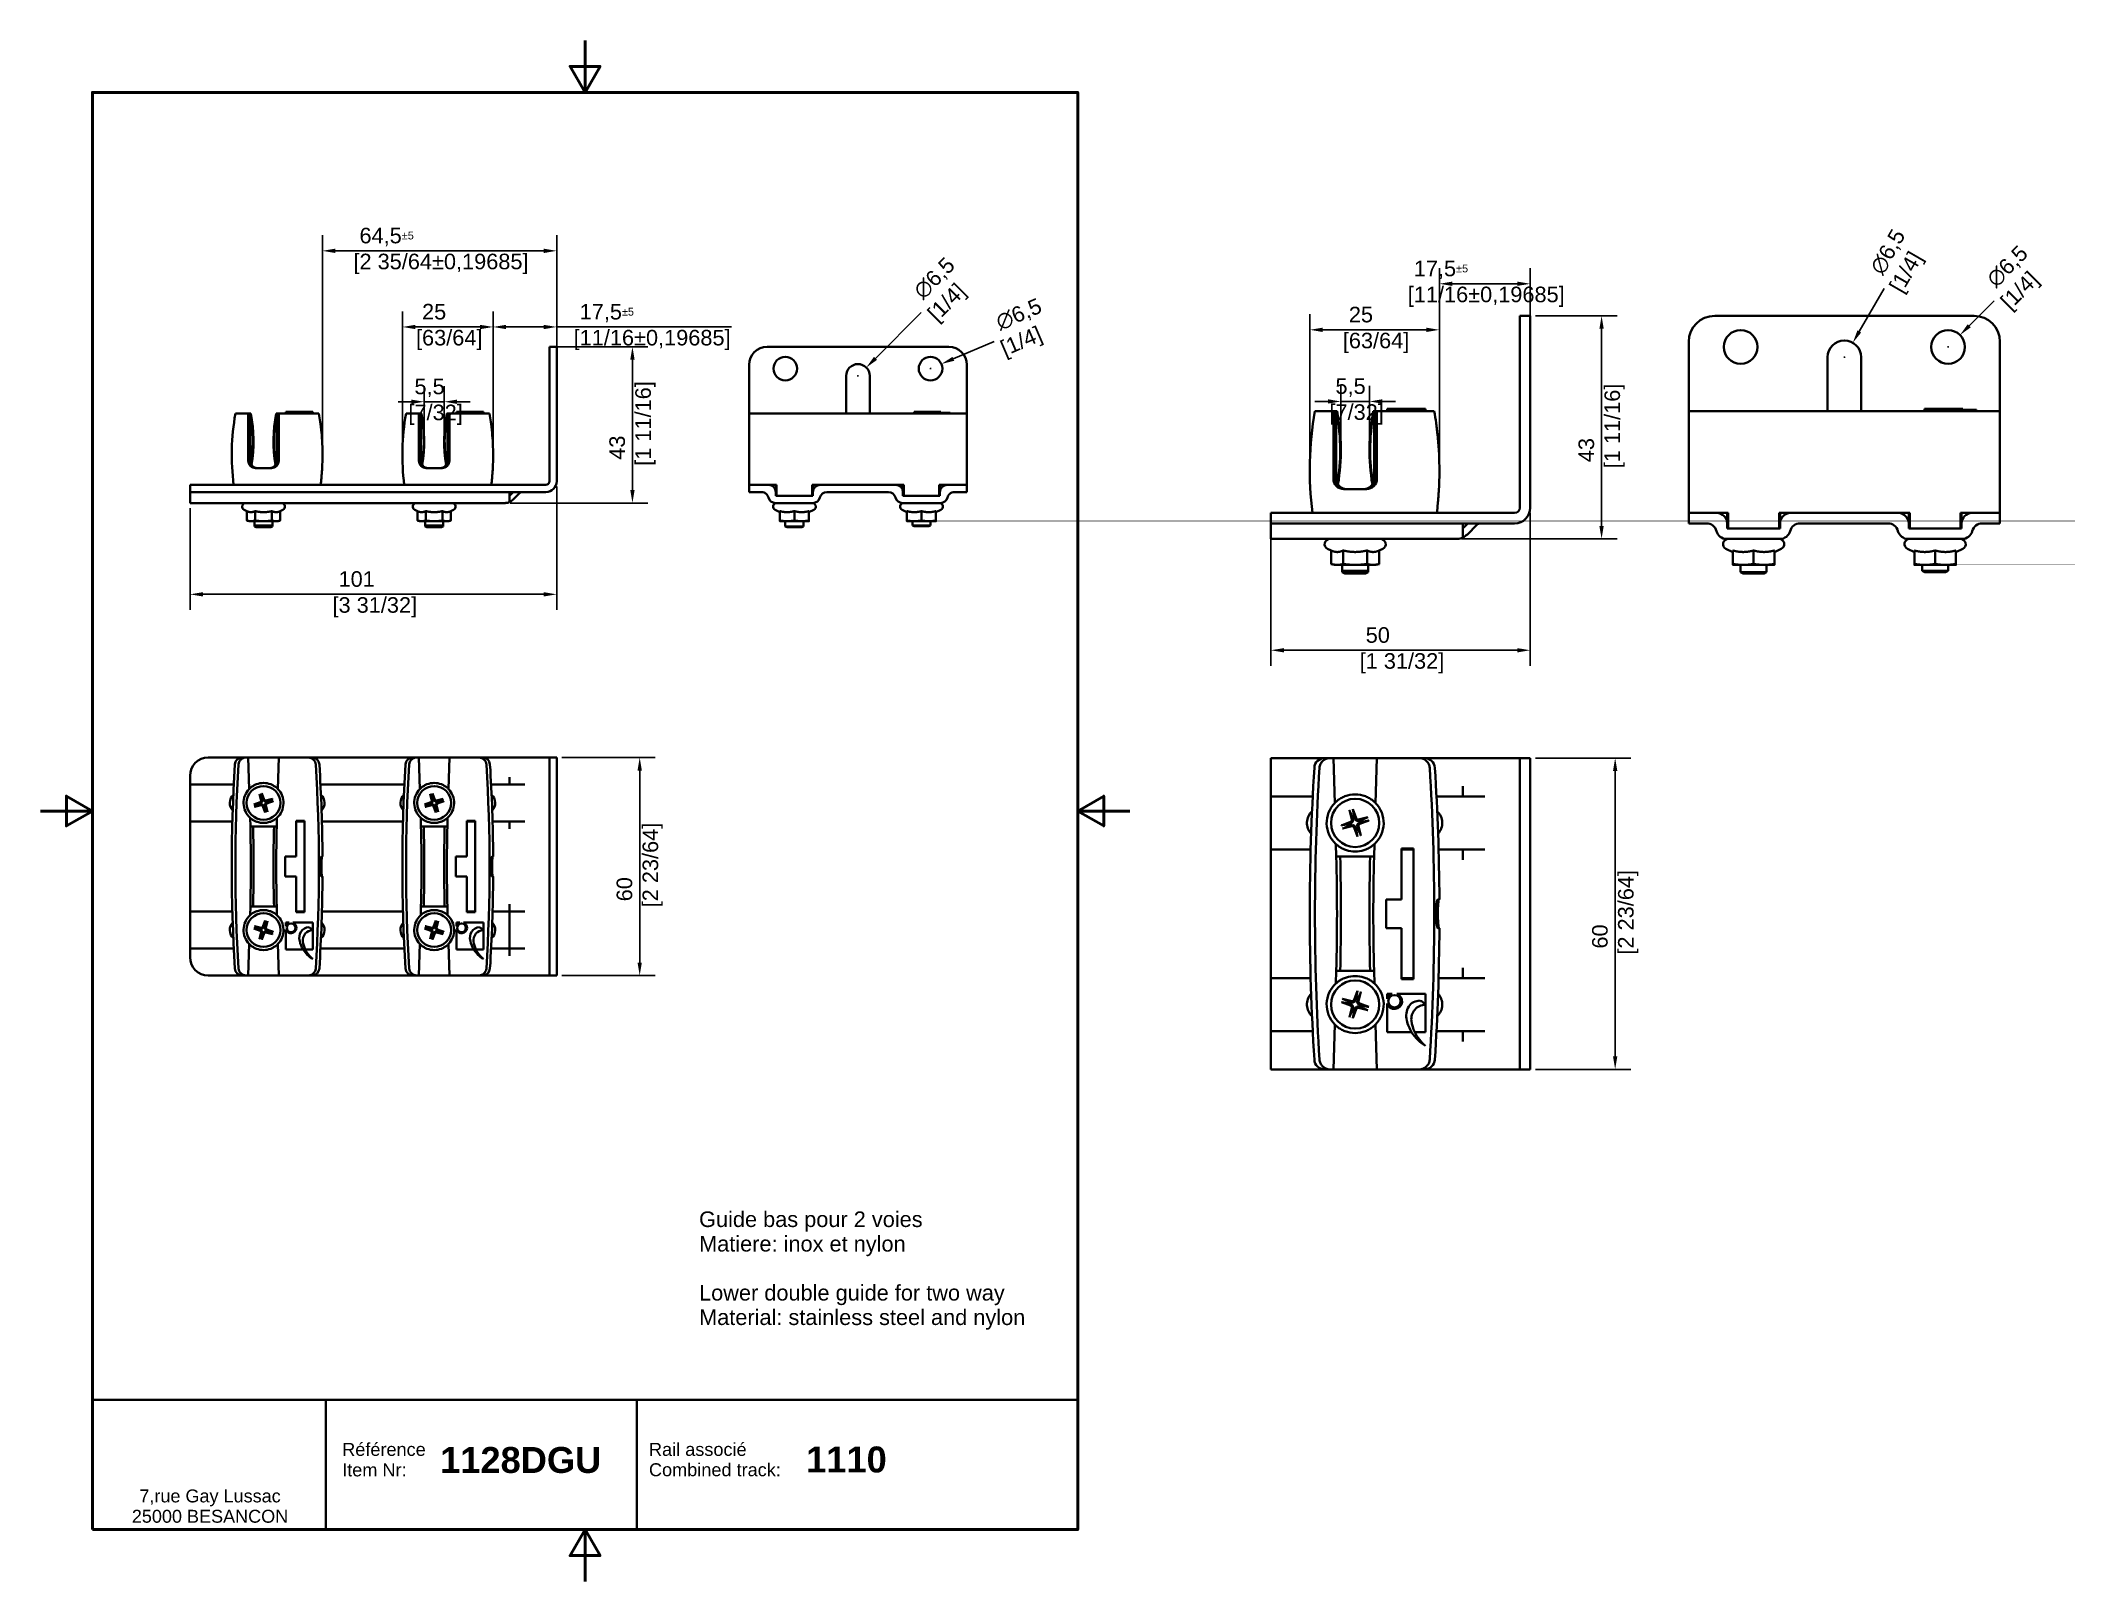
# Model space of a CAD drawing. Header units: millimetres. Extents: x 0 to 390, y 0 to 297.
import ezdxf

# ---------------------------------------------------------------- set-up
doc = ezdxf.new("R2010")
doc.units = ezdxf.units.MM
for name, color, linetype, lineweight in [('Arêtes visibles(ISO)', 7, 'Continuous', 35), ('Cadre_0', 7, 'Continuous', 50), ('Cotes(ISO)', 7, 'Continuous', 18), ("Géométrie d'esquisse(ISO)", 7, 'Continuous', 35), ('Symboles(ISO)', 7, 'Continuous', 18)]:
    doc.layers.add(name, color=color, linetype=linetype, lineweight=lineweight)
doc.styles.add('Courant-ISO', font='arial.ttf')
doc.styles.add('MANTION', font='arial.ttf')
doc.styles.add('Style de texte49', font='')
doc.styles.get('Style de texte49').set_extended_font_data('Arial', bold=True)
doc.dimstyles.new('Plan commercial', dxfattribs={"dimtxt": 3, "dimasz": 2.5, "dimexe": 3, "dimexo": 1, "dimgap": 0.762, "dimtad": 1, "dimrnd": 1e-08, "dimtxsty": 'MANTION', "dimcen": 0.09, "dimdle": 10, "dimclrd": 7, "dimclre": 7, "dimclrt": 256, "dimazin": 2, "dimtfac": 0.5, "dimtmove": 0, "dimatfit": 3, "dimfxl": 0, "dimtolj": 1, "dimlwd": 25, "dimlwe": 25, "dimarcsym": 0})

msp = doc.modelspace()

# ---------------------------------------------------------------- texts
at = {"layer": 'Symboles(ISO)', "color": 7, "insert": (126.9757, 71.32), "char_height": 3, "width": 74.862751, "attachment_point": 1, "line_spacing_factor": 0.944221, "style": 'Courant-ISO'}
msp.add_mtext('{Guide bas pour 2 voies\\PMatiere: inox et nylon \\P \\PLower double guide for two way\\PMaterial: stainless steel and nylon}', dxfattribs=at)

# ---------------------------------------------------------------- blocks, each defined once
blk = doc.blocks.new('Cadres Cadre par défaut')
at = {"layer": 'Cadre_0', "flags": 128}
for points in [[(105, 297), (105, 287), (102.11, 292), (107.89, 292), (105, 287)], [(10, 10), (10, 287), (200, 287), (200, 10), (10, 10)], [(0, 148.5), (10, 148.5), (5, 151.39), (5, 145.61), (10, 148.5)], [(210, 148.5), (200, 148.5), (205, 151.39), (205, 145.61), (200, 148.5)], [(105, 0), (105, 10), (102.11, 5), (107.89, 5), (105, 10)]]:
    blk.add_lwpolyline(points, dxfattribs=at)
blk = doc.blocks.new('Cartouches ISO')
at = {"layer": "Géométrie d'esquisse(ISO)"}
for p, q in [((50.77, 207.61), (50.77, 182.61)), ((50.77, 207.61), (240.77, 207.61)), ((95.77, 207.61), (95.77, 182.61)), ((155.77, 207.61), (155.77, 182.61)), ((240.77, 182.61), (240.77, 207.61)), ((50.77, 182.61), (240.77, 182.61))]:
    blk.add_line(p, q, dxfattribs=at)
at = {"layer": 'Symboles(ISO)', "color": 7, "char_height": 2.5, "attachment_point": 4, "style": 'Courant-ISO'}
for s, insert, width in [('\\fArial|b0|i0;Référence', (98.94, 198.05), 16.1109), ('\\fArial|b0|i0;Rail associé', (158.09, 198.05), 18.8281), ('\\fArial|b0|i0;Item Nr:', (98.94, 194.1), 12.4162), ('\\fArial|b0|i0;Combined track:', (158.09, 194.13), 25.4249)]:
    blk.add_mtext(s, dxfattribs=dict(at, insert=insert, width=width))
at = {"layer": 'Symboles(ISO)', "color": 7, "insert": (73.46, 187.12), "char_height": 2.4892, "width": 44.8115, "attachment_point": 5, "line_spacing_factor": 0.944221, "style": 'Courant-ISO'}
blk.add_mtext('\\fArial|b0|i0;7,rue Gay Lussac\\P25000 BESANCON', dxfattribs=at)
at = {"layer": 'Symboles(ISO)', "color": 7, "style": 'Style de texte49'}
for tag, p in [('Référence_?_001', (117.83, 193.53)), ('Rail_associé_?_001', (188.4, 193.62))]:
    blk.add_attdef(tag, p, '', height=5, dxfattribs=at)
blk = doc.blocks.new('*D4')
at = {"layer": 'Cotes(ISO)', "color": 7, "linetype": 'Continuous', "lineweight": 25, "transparency": 16777216}
for p, q in [((244.72, 215.14), (244.72, 244.24)), ((269.71, 215.14), (269.71, 244.24)), ((247.22, 241.24), (267.21, 241.24))]:
    blk.add_line(p, q, dxfattribs=at)
at = {"layer": 'Cotes(ISO)', "color": 7, "linetype": 'Continuous', "transparency": 16777216}
for points in [[(247.22, 241.65), (247.22, 240.82), (244.72, 241.24)], [(267.21, 241.65), (267.21, 240.82), (269.71, 241.24)]]:
    blk.add_solid(points, dxfattribs=at)
at = {"layer": 'Defpoints', "color": 0, "linetype": 'Continuous', "transparency": 16777216}
for p in [(269.71, 241.24), (244.72, 214.14), (269.71, 214.14)]:
    blk.add_point(p, dxfattribs=at)
at = {"layer": 'Cotes(ISO)', "color": 154, "linetype": 'Continuous', "lineweight": 25, "true_color": 0x004691, "transparency": 16777216, "insert": (251.09, 245.68), "char_height": 3, "attachment_point": 1, "style": 'MANTION'}
blk.add_mtext('\\A1; 25\\P[63/64]', dxfattribs=at)
blk = doc.blocks.new('*D5')
at = {"layer": 'Cotes(ISO)', "color": 7, "linetype": 'Continuous', "lineweight": 25, "transparency": 16777216}
for p, q in [((288.22, 158.7), (306.6, 158.7)), ((303.6, 156.2), (303.6, 101.2)), ((288.22, 98.7), (306.6, 98.7))]:
    blk.add_line(p, q, dxfattribs=at)
at = {"layer": 'Cotes(ISO)', "color": 7, "linetype": 'Continuous', "transparency": 16777216}
for points in [[(303.18, 156.2), (304.02, 156.2), (303.6, 158.7)], [(303.18, 101.2), (304.02, 101.2), (303.6, 98.7)]]:
    blk.add_solid(points, dxfattribs=at)
at = {"layer": 'Defpoints', "color": 0, "linetype": 'Continuous', "transparency": 16777216}
for p in [(287.22, 158.7), (287.22, 98.7), (303.6, 98.7)]:
    blk.add_point(p, dxfattribs=at)
at = {"layer": 'Cotes(ISO)', "color": 154, "linetype": 'Continuous', "lineweight": 25, "true_color": 0x004691, "transparency": 16777216, "insert": (299.15, 120.82), "char_height": 3, "attachment_point": 1, "rotation": 90, "style": 'MANTION'}
blk.add_mtext('\\A1; 60\\P[2 23/64]', dxfattribs=at)
blk = doc.blocks.new('*D6')
at = {"layer": 'Cotes(ISO)', "color": 7, "linetype": 'Continuous', "lineweight": 25, "transparency": 16777216}
for p, q in [((287.22, 205.94), (287.22, 176.48)), ((237.22, 202.14), (237.22, 176.48)), ((284.72, 179.48), (239.72, 179.48))]:
    blk.add_line(p, q, dxfattribs=at)
at = {"layer": 'Cotes(ISO)', "color": 7, "linetype": 'Continuous', "transparency": 16777216}
for points in [[(239.72, 179.89), (239.72, 179.06), (237.22, 179.48)], [(284.72, 179.89), (284.72, 179.06), (287.22, 179.48)]]:
    blk.add_solid(points, dxfattribs=at)
at = {"layer": 'Defpoints', "color": 0, "linetype": 'Continuous', "transparency": 16777216}
for p in [(287.22, 206.94), (237.22, 203.14), (237.22, 179.48)]:
    blk.add_point(p, dxfattribs=at)
at = {"layer": 'Cotes(ISO)', "color": 154, "linetype": 'Continuous', "lineweight": 25, "true_color": 0x004691, "transparency": 16777216, "insert": (254.34, 183.92), "char_height": 3, "attachment_point": 1, "style": 'MANTION'}
blk.add_mtext('\\A1; 50\\P[1 31/32]', dxfattribs=at)
blk = doc.blocks.new('*D7')
at = {"layer": 'Cotes(ISO)', "color": 7, "linetype": 'Continuous', "lineweight": 25, "transparency": 16777216}
for p, q in [((288.22, 243.94), (303.98, 243.94)), ((300.98, 241.44), (300.98, 203.44)), ((273.98, 200.94), (303.98, 200.94))]:
    blk.add_line(p, q, dxfattribs=at)
at = {"layer": 'Cotes(ISO)', "color": 7, "linetype": 'Continuous', "transparency": 16777216}
for points in [[(300.56, 241.44), (301.4, 241.44), (300.98, 243.94)], [(300.56, 203.44), (301.4, 203.44), (300.98, 200.94)]]:
    blk.add_solid(points, dxfattribs=at)
at = {"layer": 'Defpoints', "color": 0, "linetype": 'Continuous', "transparency": 16777216}
for p in [(287.22, 243.94), (272.98, 200.94), (300.98, 200.94)]:
    blk.add_point(p, dxfattribs=at)
at = {"layer": 'Cotes(ISO)', "color": 154, "linetype": 'Continuous', "lineweight": 25, "true_color": 0x004691, "transparency": 16777216, "insert": (296.53, 214.56), "char_height": 3, "attachment_point": 1, "rotation": 90, "style": 'MANTION'}
blk.add_mtext('\\A1; 43\\P[1 11/16]', dxfattribs=at)
blk = doc.blocks.new('*D8')
at = {"layer": 'Cotes(ISO)', "color": 7, "linetype": 'Continuous', "lineweight": 25, "transparency": 16777216}
for p, q in [((376.7, 246.85), (371.86, 242)), ((367.7, 237.94), (367.88, 237.94)), ((367.79, 237.85), (367.79, 238.03))]:
    blk.add_line(p, q, dxfattribs=at)
at = {"layer": 'Cotes(ISO)', "color": 7, "linetype": 'Continuous', "transparency": 16777216}
blk.add_solid([(371.56, 242.3), (372.15, 241.71), (370.09, 240.24)], dxfattribs=at)
at = {"layer": 'Defpoints', "color": 0, "linetype": 'Continuous', "transparency": 16777216}
for p in [(370.09, 240.24), (365.49, 235.64)]:
    blk.add_point(p, dxfattribs=at)
at = {"layer": 'Cotes(ISO)', "color": 154, "linetype": 'Continuous', "lineweight": 25, "true_color": 0x004691, "transparency": 16777216, "insert": (374.06, 250.57), "char_height": 3, "attachment_point": 1, "rotation": 45, "style": 'MANTION'}
blk.add_mtext('\\A1; ∅6,5\\P[1/4]', dxfattribs=at)
blk = doc.blocks.new('*D9')
at = {"layer": 'Cotes(ISO)', "color": 7, "linetype": 'Continuous', "lineweight": 25, "transparency": 16777216}
for p, q in [((355.46, 249.22), (350.67, 240.92)), ((347.7, 235.94), (347.88, 235.94)), ((347.79, 235.85), (347.79, 236.03))]:
    blk.add_line(p, q, dxfattribs=at)
at = {"layer": 'Cotes(ISO)', "color": 7, "linetype": 'Continuous', "transparency": 16777216}
blk.add_solid([(350.31, 241.13), (351.03, 240.71), (349.42, 238.75)], dxfattribs=at)
at = {"layer": 'Defpoints', "color": 0, "linetype": 'Continuous', "transparency": 16777216}
for p in [(349.42, 238.75), (346.17, 233.12)]:
    blk.add_point(p, dxfattribs=at)
at = {"layer": 'Cotes(ISO)', "color": 154, "linetype": 'Continuous', "lineweight": 25, "true_color": 0x004691, "transparency": 16777216, "insert": (351.95, 252.13), "char_height": 3, "attachment_point": 1, "rotation": 60, "style": 'MANTION'}
blk.add_mtext('\\A1; ∅6,5\\P[1/4]', dxfattribs=at)
blk = doc.blocks.new('*D10')
at = {"layer": 'Cotes(ISO)', "color": 7, "linetype": 'Continuous', "lineweight": 25, "transparency": 16777216}
for p, q in [((250.72, 219.04), (250.72, 230.43)), ((256.22, 219.04), (256.22, 230.43)), ((248.22, 227.43), (245.72, 227.43)), ((250.72, 227.43), (256.22, 227.43)), ((258.72, 227.43), (261.22, 227.43))]:
    blk.add_line(p, q, dxfattribs=at)
at = {"layer": 'Cotes(ISO)', "color": 7, "linetype": 'Continuous', "transparency": 16777216}
for points in [[(248.22, 227.85), (248.22, 227.02), (250.72, 227.43)], [(258.72, 227.85), (258.72, 227.02), (256.22, 227.43)]]:
    blk.add_solid(points, dxfattribs=at)
at = {"layer": 'Defpoints', "color": 0, "linetype": 'Continuous', "transparency": 16777216}
for p in [(256.22, 227.43), (250.72, 218.04), (256.22, 218.04)]:
    blk.add_point(p, dxfattribs=at)
at = {"layer": 'Cotes(ISO)', "color": 154, "linetype": 'Continuous', "lineweight": 25, "true_color": 0x004691, "transparency": 16777216, "insert": (248.51, 231.88), "char_height": 3, "attachment_point": 1, "style": 'MANTION'}
blk.add_mtext('\\A1; 5,5\\P[7/32]', dxfattribs=at)
blk = doc.blocks.new('*D11')
at = {"layer": 'Cotes(ISO)', "color": 7, "linetype": 'Continuous', "lineweight": 25, "transparency": 16777216}
for p, q in [((269.7, 216.54), (269.7, 253.11)), ((284.72, 250.11), (272.2, 250.11)), ((287.22, 239.94), (287.22, 253.11))]:
    blk.add_line(p, q, dxfattribs=at)
at = {"layer": 'Cotes(ISO)', "color": 7, "linetype": 'Continuous', "transparency": 16777216}
for points in [[(272.2, 250.53), (272.2, 249.7), (269.7, 250.11)], [(284.72, 250.53), (284.72, 249.7), (287.22, 250.11)]]:
    blk.add_solid(points, dxfattribs=at)
at = {"layer": 'Defpoints', "color": 0, "linetype": 'Continuous', "transparency": 16777216}
for p in [(269.7, 250.11), (287.22, 238.94), (269.7, 215.54)]:
    blk.add_point(p, dxfattribs=at)
at = {"layer": 'Cotes(ISO)', "color": 154, "linetype": 'Continuous', "lineweight": 25, "true_color": 0x004691, "transparency": 16777216, "insert": (263.61, 254.56), "char_height": 3, "attachment_point": 1, "style": 'MANTION'}
blk.add_mtext('\\A1; 17,5{\\H1.500000;±5}\\P[11/16%%p0,19685]', dxfattribs=at)
blk = doc.blocks.new('*D12')
at = {"layer": 'Cotes(ISO)', "color": 7, "linetype": 'Continuous', "lineweight": 25, "transparency": 16777216}
for p, q in [((183.84, 239.01), (175.99, 235.64)), ((171.52, 233.76), (171.7, 233.76)), ((171.61, 233.67), (171.61, 233.85))]:
    blk.add_line(p, q, dxfattribs=at)
at = {"layer": 'Cotes(ISO)', "color": 7, "linetype": 'Continuous', "transparency": 16777216}
blk.add_solid([(175.83, 236.03), (176.16, 235.26), (173.7, 234.66)], dxfattribs=at)
at = {"layer": 'Defpoints', "color": 0, "linetype": 'Continuous', "transparency": 16777216}
for p in [(173.7, 234.66), (169.52, 232.86)]:
    blk.add_point(p, dxfattribs=at)
at = {"layer": 'Cotes(ISO)', "color": 154, "linetype": 'Continuous', "lineweight": 25, "true_color": 0x004691, "transparency": 16777216, "insert": (182.76, 243.45), "char_height": 3, "attachment_point": 1, "rotation": 23.2453, "style": 'MANTION'}
blk.add_mtext('\\A1; ∅6,5\\P[1/4]', dxfattribs=at)
blk = doc.blocks.new('*D13')
at = {"layer": 'Cotes(ISO)', "color": 7, "linetype": 'Continuous', "lineweight": 25, "transparency": 16777216}
for p, q in [((169.82, 244.57), (160.98, 235.74)), ((157.52, 232.36), (157.7, 232.36)), ((157.61, 232.27), (157.61, 232.45))]:
    blk.add_line(p, q, dxfattribs=at)
at = {"layer": 'Cotes(ISO)', "color": 7, "linetype": 'Continuous', "transparency": 16777216}
blk.add_solid([(160.69, 236.03), (161.28, 235.44), (159.21, 233.97)], dxfattribs=at)
at = {"layer": 'Defpoints', "color": 0, "linetype": 'Continuous', "transparency": 16777216}
for p in [(156, 230.75), (159.21, 233.97)]:
    blk.add_point(p, dxfattribs=at)
at = {"layer": 'Cotes(ISO)', "color": 154, "linetype": 'Continuous', "lineweight": 25, "true_color": 0x004691, "transparency": 16777216, "insert": (167.18, 248.29), "char_height": 3, "attachment_point": 1, "rotation": 45, "style": 'MANTION'}
blk.add_mtext('\\A1; ∅6,5\\P[1/4]', dxfattribs=at)
blk = doc.blocks.new('*D14')
at = {"layer": 'Cotes(ISO)', "color": 7, "linetype": 'Continuous', "lineweight": 25, "transparency": 16777216}
for p, q in [((100.53, 158.8), (118.53, 158.8)), ((115.53, 156.3), (115.53, 119.3)), ((100.53, 116.8), (118.53, 116.8))]:
    blk.add_line(p, q, dxfattribs=at)
at = {"layer": 'Cotes(ISO)', "color": 7, "linetype": 'Continuous', "transparency": 16777216}
for points in [[(115.11, 156.3), (115.95, 156.3), (115.53, 158.8)], [(115.11, 119.3), (115.95, 119.3), (115.53, 116.8)]]:
    blk.add_solid(points, dxfattribs=at)
at = {"layer": 'Defpoints', "color": 0, "linetype": 'Continuous', "transparency": 16777216}
for p in [(99.53, 158.8), (99.53, 116.8), (115.53, 116.8)]:
    blk.add_point(p, dxfattribs=at)
at = {"layer": 'Cotes(ISO)', "color": 154, "linetype": 'Continuous', "lineweight": 25, "true_color": 0x004691, "transparency": 16777216, "insert": (111.08, 129.93), "char_height": 3, "attachment_point": 1, "rotation": 90, "style": 'MANTION'}
blk.add_mtext('\\A1; 60\\P[2 23/64]', dxfattribs=at)
blk = doc.blocks.new('*D15')
at = {"layer": 'Cotes(ISO)', "color": 7, "linetype": 'Continuous', "lineweight": 25, "transparency": 16777216}
for p, q in [((99.53, 211.06), (99.53, 187.26)), ((28.83, 206.86), (28.83, 187.26)), ((97.03, 190.26), (31.33, 190.26))]:
    blk.add_line(p, q, dxfattribs=at)
at = {"layer": 'Cotes(ISO)', "color": 7, "linetype": 'Continuous', "transparency": 16777216}
for points in [[(31.33, 190.67), (31.33, 189.84), (28.83, 190.26)], [(97.03, 190.67), (97.03, 189.84), (99.53, 190.26)]]:
    blk.add_solid(points, dxfattribs=at)
at = {"layer": 'Defpoints', "color": 0, "linetype": 'Continuous', "transparency": 16777216}
for p in [(99.53, 212.06), (28.83, 207.86), (28.83, 190.26)]:
    blk.add_point(p, dxfattribs=at)
at = {"layer": 'Cotes(ISO)', "color": 154, "linetype": 'Continuous', "lineweight": 25, "true_color": 0x004691, "transparency": 16777216, "insert": (56.3, 194.71), "char_height": 3, "attachment_point": 1, "style": 'MANTION'}
blk.add_mtext('\\A1; 101\\P[3 31/32]', dxfattribs=at)
blk = doc.blocks.new('*D16')
at = {"layer": 'Cotes(ISO)', "color": 7, "linetype": 'Continuous', "lineweight": 25, "transparency": 16777216}
for p, q in [((99.13, 237.96), (117.13, 237.96)), ((114.13, 235.46), (114.13, 210.36)), ((90.56, 207.86), (117.13, 207.86))]:
    blk.add_line(p, q, dxfattribs=at)
at = {"layer": 'Cotes(ISO)', "color": 7, "linetype": 'Continuous', "transparency": 16777216}
for points in [[(113.71, 235.46), (114.55, 235.46), (114.13, 237.96)], [(113.71, 210.36), (114.55, 210.36), (114.13, 207.86)]]:
    blk.add_solid(points, dxfattribs=at)
at = {"layer": 'Defpoints', "color": 0, "linetype": 'Continuous', "transparency": 16777216}
for p in [(98.13, 237.96), (89.56, 207.86), (114.13, 207.86)]:
    blk.add_point(p, dxfattribs=at)
at = {"layer": 'Cotes(ISO)', "color": 154, "linetype": 'Continuous', "lineweight": 25, "true_color": 0x004691, "transparency": 16777216, "insert": (109.68, 215.03), "char_height": 3, "attachment_point": 1, "rotation": 90, "style": 'MANTION'}
blk.add_mtext('\\A1; 43\\P[1 11/16]', dxfattribs=at)
blk = doc.blocks.new('*D17')
at = {"layer": 'Cotes(ISO)', "color": 7, "linetype": 'Continuous', "lineweight": 25, "transparency": 16777216}
for p, q in [((87.26, 219.08), (87.26, 244.79)), ((99.53, 235.46), (99.53, 244.79)), ((89.76, 241.79), (97.03, 241.79)), ((99.53, 241.79), (133.26, 241.79))]:
    blk.add_line(p, q, dxfattribs=at)
at = {"layer": 'Cotes(ISO)', "color": 7, "linetype": 'Continuous', "transparency": 16777216}
for points in [[(89.76, 242.2), (89.76, 241.37), (87.26, 241.79)], [(97.03, 242.2), (97.03, 241.37), (99.53, 241.79)]]:
    blk.add_solid(points, dxfattribs=at)
at = {"layer": 'Defpoints', "color": 0, "linetype": 'Continuous', "transparency": 16777216}
for p in [(87.26, 241.79), (99.53, 234.46), (87.26, 218.08)]:
    blk.add_point(p, dxfattribs=at)
at = {"layer": 'Cotes(ISO)', "color": 154, "linetype": 'Continuous', "lineweight": 25, "true_color": 0x004691, "transparency": 16777216, "insert": (102.79, 246.23), "char_height": 3, "attachment_point": 1, "style": 'MANTION'}
blk.add_mtext('\\A1; 17,5{\\H1.500000;±5}\\P[11/16%%p0,19685]', dxfattribs=at)
blk = doc.blocks.new('*D18')
at = {"layer": 'Cotes(ISO)', "color": 7, "linetype": 'Continuous', "lineweight": 25, "transparency": 16777216}
for p, q in [((69.79, 219.23), (69.79, 244.79)), ((87.26, 219.08), (87.26, 244.79)), ((84.76, 241.79), (72.29, 241.79))]:
    blk.add_line(p, q, dxfattribs=at)
at = {"layer": 'Cotes(ISO)', "color": 7, "linetype": 'Continuous', "transparency": 16777216}
for points in [[(72.29, 242.2), (72.29, 241.37), (69.79, 241.79)], [(84.76, 242.2), (84.76, 241.37), (87.26, 241.79)]]:
    blk.add_solid(points, dxfattribs=at)
at = {"layer": 'Defpoints', "color": 0, "linetype": 'Continuous', "transparency": 16777216}
for p in [(69.79, 241.79), (69.79, 218.23), (87.26, 218.08)]:
    blk.add_point(p, dxfattribs=at)
at = {"layer": 'Cotes(ISO)', "color": 154, "linetype": 'Continuous', "lineweight": 25, "true_color": 0x004691, "transparency": 16777216, "insert": (72.4, 246.23), "char_height": 3, "attachment_point": 1, "style": 'MANTION'}
blk.add_mtext('\\A1; 25\\P[63/64]', dxfattribs=at)
blk = doc.blocks.new('*D19')
at = {"layer": 'Cotes(ISO)', "color": 7, "linetype": 'Continuous', "lineweight": 25, "transparency": 16777216}
for p, q in [((73.98, 220.83), (73.98, 230.37)), ((77.83, 220.83), (77.83, 230.37)), ((71.48, 227.37), (68.98, 227.37)), ((73.98, 227.37), (77.83, 227.37)), ((80.33, 227.37), (82.83, 227.37))]:
    blk.add_line(p, q, dxfattribs=at)
at = {"layer": 'Cotes(ISO)', "color": 7, "linetype": 'Continuous', "transparency": 16777216}
for points in [[(71.48, 227.79), (71.48, 226.96), (73.98, 227.37)], [(80.33, 227.79), (80.33, 226.96), (77.83, 227.37)]]:
    blk.add_solid(points, dxfattribs=at)
at = {"layer": 'Defpoints', "color": 0, "linetype": 'Continuous', "transparency": 16777216}
for p in [(77.83, 227.37), (73.98, 219.83), (77.83, 219.83)]:
    blk.add_point(p, dxfattribs=at)
at = {"layer": 'Cotes(ISO)', "color": 154, "linetype": 'Continuous', "lineweight": 25, "true_color": 0x004691, "transparency": 16777216, "insert": (70.94, 231.82), "char_height": 3, "attachment_point": 1, "style": 'MANTION'}
blk.add_mtext('\\A1; 5,5\\P[7/32]', dxfattribs=at)
blk = doc.blocks.new('*D20')
at = {"layer": 'Cotes(ISO)', "color": 7, "linetype": 'Continuous', "lineweight": 25, "transparency": 16777216}
for p, q in [((54.36, 219.08), (54.36, 259.46)), ((99.53, 235.46), (99.53, 259.46)), ((97.03, 256.46), (56.86, 256.46))]:
    blk.add_line(p, q, dxfattribs=at)
at = {"layer": 'Cotes(ISO)', "color": 7, "linetype": 'Continuous', "transparency": 16777216}
for points in [[(56.86, 256.88), (56.86, 256.04), (54.36, 256.46)], [(97.03, 256.88), (97.03, 256.04), (99.53, 256.46)]]:
    blk.add_solid(points, dxfattribs=at)
at = {"layer": 'Defpoints', "color": 0, "linetype": 'Continuous', "transparency": 16777216}
for p in [(54.36, 256.46), (99.53, 234.46), (54.36, 218.08)]:
    blk.add_point(p, dxfattribs=at)
at = {"layer": 'Cotes(ISO)', "color": 154, "linetype": 'Continuous', "lineweight": 25, "true_color": 0x004691, "transparency": 16777216, "insert": (60.34, 260.91), "char_height": 3, "attachment_point": 1, "style": 'MANTION'}
blk.add_mtext('\\A1; 64,5{\\H1.500000;±5}\\P[2 35/64%%p0,19685]', dxfattribs=at)

# ---------------------------------------------------------------- dimensions: what is measured, and where the dimension line sits
at = {"layer": 'Cotes(ISO)', "color": 7, "linetype": 'Continuous', "lineweight": 25}
for base, p1, p2, angle, text, override, picture, middle in [((54.3634, 256.4597), (99.5299, 234.4597), (54.3634, 218.0826), 180, ' <>\\X[2 35/64%%p0,19685]', {"dimgap": 0.762, "dimdec": 1, "dimlfac": 1.428571, "dimpost": '\\X', "dimtol": 1, "dimlim": 0, "dimtp": 5, "dimtm": 5, "dimtdec": 2, "dimtofl": 0, "dimatfit": 1, "dimtvp": -0.25}, '*D20', (76.9467, 256.4597)), ((269.698, 250.1129), (287.2217, 238.9383), (269.698, 215.5423), 180, ' <>\\X[11/16%%p0,19685]', {"dimgap": 0.762, "dimdec": 1, "dimpost": '\\X', "dimtol": 1, "dimlim": 0, "dimtp": 5, "dimtm": 5, "dimtdec": 2, "dimtofl": 0, "dimatfit": 1, "dimtvp": -0.25}, '*D11', (278.4599, 250.1129)), ((69.7939, 241.7852), (87.2634, 218.0826), (69.7939, 218.2325), 180, ' <>\\X[63/64]', {"dimdec": 1, "dimlfac": 1.428571, "dimpost": '\\X', "dimtp": 0, "dimtm": 0, "dimtdec": 2, "dimtofl": 0, "dimatfit": 1, "dimtvp": -0.25}, '*D18', (78.5287, 241.7852)), ((87.2634, 241.7852), (99.5299, 234.4597), (87.2634, 218.0826), 180, ' <>\\X[11/16%%p0,19685]', {"dimgap": 0.762, "dimdec": 1, "dimlfac": 1.428571, "dimpost": '\\X', "dimtol": 1, "dimlim": 0, "dimtp": 5, "dimtm": 5, "dimtdec": 2, "dimtofl": 0, "dimatfit": 2, "dimtvp": -0.25}, '*D17', (117.6466, 241.7852)), ((269.7133, 241.2358), (244.7217, 214.1383), (269.7133, 214.1371), 180, ' <>\\X[63/64]', {"dimdec": 1, "dimpost": '\\X', "dimtp": 0, "dimtm": 0, "dimtdec": 2, "dimtofl": 0, "dimatfit": 1, "dimtvp": -0.25}, '*D4', (257.2175, 241.2358)), ((300.9791, 200.9383), (287.2217, 243.9383), (272.9791, 200.9383), 270, ' <>\\X[1 11/16]', {"dimdec": 2, "dimpost": '\\X', "dimtp": 0, "dimtm": 0, "dimtdec": 2, "dimtofl": 0, "dimatfit": 1, "dimtvp": -0.25}, '*D7', (300.9791, 222.4383)), ((114.1299, 207.8597), (98.1299, 237.9597), (89.5601, 207.8597), 270, ' <>\\X[1 11/16]', {"dimdec": 2, "dimlfac": 1.428571, "dimpost": '\\X', "dimtp": 0, "dimtm": 0, "dimtdec": 2, "dimtofl": 0, "dimatfit": 1, "dimtvp": -0.25}, '*D16', (114.1299, 222.9097)), ((77.8299, 227.3747), (73.9799, 219.8297), (77.8299, 219.8297), 180, ' <>\\X[7/32]', {"dimdec": 2, "dimlfac": 1.428571, "dimpost": '\\X', "dimtp": 0, "dimtm": 0, "dimtdec": 2, "dimtofl": 1, "dimatfit": 1, "dimtvp": -0.25}, '*D19', (75.9049, 227.3747)), ((256.2217, 227.434), (250.7217, 218.0383), (256.2217, 218.0383), 180, ' <>\\X[7/32]', {"dimdec": 2, "dimpost": '\\X', "dimtp": 0, "dimtm": 0, "dimtdec": 2, "dimtofl": 1, "dimatfit": 1, "dimtvp": -0.25}, '*D10', (253.4717, 227.434)), ((28.8299, 190.2579), (99.5299, 212.0597), (28.8299, 207.8597), 180, ' <>\\X[3 31/32]', {"dimdec": 2, "dimlfac": 1.428571, "dimpost": '\\X', "dimtp": 0, "dimtm": 0, "dimtdec": 2, "dimtofl": 0, "dimatfit": 1, "dimtvp": -0.25}, '*D15', (64.1799, 190.2579)), ((237.2217, 179.4751), (287.2217, 206.9383), (237.2217, 203.1383), 180, ' <>\\X[1 31/32]', {"dimdec": 1, "dimpost": '\\X', "dimtp": 0, "dimtm": 0, "dimtdec": 2, "dimtofl": 0, "dimatfit": 1, "dimtvp": -0.25}, '*D6', (262.2217, 179.4751)), ((115.5299, 116.8049), (99.5299, 158.8049), (99.5299, 116.8049), 90, ' <>\\X[2 23/64]', {"dimdec": 2, "dimlfac": 1.428571, "dimpost": '\\X', "dimtp": 0, "dimtm": 0, "dimtdec": 2, "dimtofl": 0, "dimatfit": 1, "dimtvp": -0.25}, '*D14', (115.5299, 137.8049)), ((303.6009, 98.6991), (287.2217, 158.6991), (287.2217, 98.6991), 90, ' <>\\X[2 23/64]', {"dimdec": 2, "dimpost": '\\X', "dimtp": 0, "dimtm": 0, "dimtdec": 2, "dimtofl": 0, "dimatfit": 1, "dimtvp": -0.25}, '*D5', (303.6009, 128.6991))]:
    dim = msp.add_linear_dim(base=base, p1=p1, p2=p2, angle=angle, text=text, dimstyle='Plan commercial', override=override, dxfattribs=at)
    dim.commit()
    dim.dimension.update_dxf_attribs({"geometry": picture, "text_midpoint": middle, "dimtype": 160})
for p1, p2, override, picture, middle in [((346.1659, 233.1237), (349.4159, 238.7528), {"dimtad": 0, "dimdec": 2, "dimlfac": 1, "dimpost": '\\X', "dimtp": 0, "dimtm": 0, "dimtdec": 2, "dimtofl": 0, "dimtvp": -0.25}, '*D9', (358.3618, 254.2477)), ((365.4928, 235.6402), (370.089, 240.2364), {"dimtad": 0, "dimdec": 2, "dimlfac": 1, "dimpost": '\\X', "dimtp": 0, "dimtm": 0, "dimtdec": 2, "dimtofl": 0, "dimtvp": -0.25}, '*D8', (380.8082, 250.9556)), ((155.9968, 230.751), (159.2141, 233.9684), {"dimtad": 0, "dimdec": 2, "dimlfac": 1.428571, "dimpost": '\\X', "dimtp": 0, "dimtm": 0, "dimtdec": 2, "dimtofl": 0, "dimtvp": -0.25}, '*D13', (173.92, 248.6743)), ((169.5151, 232.8618), (173.6958, 234.6576), {"dimtad": 0, "dimdec": 2, "dimlfac": 1.428571, "dimpost": '\\X', "dimtp": 0, "dimtm": 0, "dimtdec": 2, "dimtofl": 0, "dimtvp": -0.25}, '*D12', (189.1679, 241.3034))]:
    dim = msp.add_diameter_dim_2p(p1=p1, p2=p2, text=' <>\\X[1/4]', dimstyle='Plan commercial', override=override, dxfattribs=at)
    dim.commit()
    dim.dimension.update_dxf_attribs({"geometry": picture, "text_midpoint": middle, "dimtype": 163})

# ---------------------------------------------------------------- linework, layer by layer
at = {"layer": 'Arêtes visibles(ISO)'}
for p, q in [((287.2217, 243.9383), (285.2217, 243.9383)), ((285.2217, 238.9383), (285.2217, 243.9383)), ((287.2217, 243.9383), (287.2217, 238.9383)), ((322.7909, 243.9383), (372.7909, 243.9383)), ((285.2217, 206.9383), (285.2217, 238.9383)), ((287.2217, 238.9383), (287.2217, 206.9383)), ((317.7909, 238.9383), (317.7909, 225.5383)), ((377.7909, 225.5383), (377.7909, 238.9383)), ((99.5299, 237.9597), (98.1299, 237.9597)), ((98.1299, 234.4597), (98.1299, 237.9597)), ((98.1299, 212.0597), (98.1299, 234.4597)), ((99.5299, 237.9597), (99.5299, 234.4597)), ((99.5299, 234.4597), (99.5299, 212.0597)), ((136.6055, 234.4597), (136.6055, 225.0797)), ((140.1055, 237.9597), (175.1055, 237.9597)), ((178.6055, 225.0797), (178.6055, 234.4597)), ((344.5409, 225.9383), (344.5409, 235.9383)), ((351.0409, 235.9383), (351.0409, 225.9383)), ((155.3305, 225.3597), (155.3305, 232.3597)), ((159.8805, 232.3597), (159.8805, 225.3597)), ((38.1964, 225.0797), (37.5799, 225.0797)), ((40.0649, 225.0797), (39.6162, 225.0797)), ((40.0649, 225.0797), (40.2454, 225.0797)), ((40.0649, 215.9797), (40.0649, 225.0797)), ((40.2454, 225.0797), (40.2454, 215.9797)), ((40.2454, 225.0797), (40.41, 225.0797)), ((40.41, 225.0797), (40.4608, 225.0797)), ((40.41, 215.9797), (40.41, 225.0797)), ((40.4608, 225.0797), (40.4608, 215.9797)), ((40.5549, 225.0797), (40.4608, 225.0797)), ((45.5491, 225.0797), (45.4549, 225.0797)), ((45.5491, 225.0797), (45.5999, 225.0797)), ((45.5491, 225.0797), (45.5491, 215.9797)), ((45.5999, 225.0797), (45.5999, 215.9797)), ((45.5999, 225.0797), (45.7644, 225.0797)), ((45.7644, 225.0797), (45.9449, 225.0797)), ((45.7644, 215.9797), (45.7644, 225.0797)), ((45.9449, 225.0797), (45.9449, 215.9797)), ((51.6437, 225.0797), (45.9449, 225.0797)), ((50.6266, 225.4297), (47.3104, 225.4297)), ((47.3104, 225.0797), (47.3104, 225.4297)), ((50.6266, 225.2547), (50.6266, 225.4297)), ((50.6266, 225.4297), (51.0526, 225.4297)), ((50.6266, 225.0797), (50.6266, 225.2547)), ((50.6266, 225.2547), (52.4856, 225.2547)), ((52.4856, 225.4297), (51.0526, 225.4297)), ((51.0526, 225.2547), (51.0526, 225.4297)), ((52.4856, 225.2547), (52.4856, 225.4297)), ((52.4856, 225.0797), (52.4856, 225.2547)), ((53.6799, 225.0797), (53.0635, 225.0797)), ((71.0964, 225.0797), (70.4799, 225.0797)), ((72.9649, 225.0797), (72.5162, 225.0797)), ((72.9649, 225.0797), (73.1454, 225.0797)), ((72.9649, 215.9797), (72.9649, 225.0797)), ((73.1454, 225.0797), (73.1454, 215.9797)), ((73.1454, 225.0797), (73.31, 225.0797)), ((73.31, 225.0797), (73.3608, 225.0797)), ((73.31, 215.9797), (73.31, 225.0797)), ((73.3608, 225.0797), (73.3608, 215.9797)), ((73.4549, 225.0797), (73.3608, 225.0797)), ((78.4491, 225.0797), (78.3549, 225.0797)), ((78.4491, 225.0797), (78.4999, 225.0797)), ((78.4491, 225.0797), (78.4491, 215.9797)), ((78.4999, 225.0797), (78.4999, 215.9797)), ((78.4999, 225.0797), (78.6644, 225.0797)), ((78.6644, 225.0797), (78.8449, 225.0797)), ((78.6644, 215.9797), (78.6644, 225.0797)), ((78.8449, 225.0797), (78.8449, 215.9797)), ((84.5437, 225.0797), (78.8449, 225.0797)), ((83.5266, 225.4297), (80.2104, 225.4297)), ((80.2104, 225.0797), (80.2104, 225.4297)), ((83.5266, 225.2547), (83.5266, 225.4297)), ((83.5266, 225.4297), (83.9526, 225.4297)), ((83.5266, 225.0797), (83.5266, 225.2547)), ((83.5266, 225.2547), (85.3856, 225.2547)), ((85.3856, 225.4297), (83.9526, 225.4297)), ((83.9526, 225.2547), (83.9526, 225.4297)), ((85.3856, 225.2547), (85.3856, 225.4297)), ((85.3856, 225.0797), (85.3856, 225.2547)), ((86.5799, 225.0797), (85.9635, 225.0797)), ((177.2917, 225.0797), (137.9192, 225.0797)), ((168.4152, 225.0797), (168.4152, 225.4297)), ((169.082, 225.4297), (168.4152, 225.4297)), ((169.082, 225.0797), (169.082, 225.4297)), ((169.082, 225.4297), (169.7349, 225.4297)), ((173.5905, 225.4297), (169.7349, 225.4297)), ((169.7349, 225.0797), (169.7349, 225.4297)), ((173.5905, 225.0797), (173.5905, 225.4297)), ((173.5905, 225.2547), (175.4201, 225.2547)), ((175.4201, 225.0797), (175.4201, 225.2547)), ((246.6023, 225.5383), (245.7217, 225.5383)), ((249.2717, 225.5383), (248.6306, 225.5383)), ((249.2717, 225.5383), (249.5296, 225.5383)), ((249.2717, 212.5383), (249.2717, 225.5383)), ((249.5296, 225.5383), (249.5296, 212.5383)), ((249.5296, 225.5383), (249.7646, 225.5383)), ((249.7646, 225.5383), (249.8372, 225.5383)), ((249.7646, 212.5383), (249.7646, 225.5383)), ((249.8372, 225.5383), (249.8372, 212.5383)), ((249.9717, 225.5383), (249.8372, 225.5383)), ((257.1062, 225.5383), (256.9717, 225.5383)), ((257.1062, 225.5383), (257.1788, 225.5383)), ((257.1062, 225.5383), (257.1062, 212.5383)), ((257.1788, 225.5383), (257.1788, 212.5383)), ((257.1788, 225.5383), (257.4138, 225.5383)), ((257.4138, 225.5383), (257.6717, 225.5383)), ((257.4138, 212.5383), (257.4138, 225.5383)), ((257.6717, 225.5383), (257.6717, 212.5383)), ((265.8128, 225.5383), (257.6717, 225.5383)), ((264.3598, 226.0383), (259.6223, 226.0383)), ((259.6223, 225.5383), (259.6223, 226.0383)), ((264.3598, 225.7883), (264.3598, 226.0383)), ((264.3598, 226.0383), (264.9684, 226.0383)), ((264.3598, 225.5383), (264.3598, 225.7883)), ((264.3598, 225.7883), (267.0155, 225.7883)), ((267.0155, 226.0383), (264.9684, 226.0383)), ((264.9684, 225.7883), (264.9684, 226.0383)), ((267.0155, 225.7883), (267.0155, 226.0383)), ((267.0155, 225.5383), (267.0155, 225.7883)), ((268.7217, 225.5383), (267.8411, 225.5383)), ((375.9141, 225.5383), (319.6677, 225.5383)), ((363.2334, 225.5383), (363.2334, 226.0383)), ((364.186, 226.0383), (363.2334, 226.0383)), ((364.186, 225.5383), (364.186, 226.0383)), ((364.186, 226.0383), (365.1187, 226.0383)), ((370.6266, 226.0383), (365.1187, 226.0383)), ((365.1187, 225.5383), (365.1187, 226.0383)), ((370.6266, 225.5383), (370.6266, 226.0383)), ((370.6266, 225.7883), (373.2404, 225.7883)), ((373.2404, 225.5383), (373.2404, 225.7883)), ((28.8299, 211.3597), (32.3299, 211.3597)), ((28.8299, 211.3597), (28.8299, 209.3997)), ((32.3299, 211.3597), (97.4299, 211.3597)), ((39.2654, 211.3597), (51.9945, 211.3597)), ((44.5443, 214.5797), (41.4656, 214.5797)), ((72.1654, 211.3597), (84.8945, 211.3597)), ((77.4443, 214.5797), (74.3656, 214.5797)), ((136.6055, 211.3597), (136.6055, 209.9597)), ((136.6055, 211.3597), (140.1055, 211.3597)), ((140.1055, 211.3597), (140.3855, 211.3597)), ((140.3855, 211.3597), (141.9255, 211.3597)), ((141.7855, 209.9597), (141.7855, 211.3597)), ((148.7855, 211.3597), (150.3255, 211.3597)), ((148.9255, 211.3597), (148.9255, 209.9597)), ((150.3255, 211.3597), (164.8855, 211.3597)), ((164.8855, 211.3597), (166.4255, 211.3597)), ((166.2855, 209.9597), (166.2855, 211.3597)), ((173.2855, 211.3597), (174.8255, 211.3597)), ((173.4255, 211.3597), (173.4255, 209.9597)), ((174.8255, 211.3597), (175.1055, 211.3597)), ((175.1055, 211.3597), (178.6055, 211.3597)), ((178.6055, 209.9597), (178.6055, 211.3597)), ((28.8299, 209.3997), (28.8299, 208.9097)), ((28.8299, 207.8597), (28.8299, 208.9097)), ((28.8299, 207.8597), (89.5601, 207.8597)), ((32.3299, 209.9597), (29.014, 209.9597)), ((97.4299, 209.9597), (32.3299, 209.9597)), ((90.4299, 208.9097), (90.4299, 209.9597)), ((90.4299, 209.2597), (91.1299, 209.9597)), ((90.4299, 208.9097), (90.4299, 208.0483)), ((92.3249, 209.7547), (91.045, 208.4748)), ((138.9855, 209.9597), (136.6055, 209.9597)), ((148.9255, 207.8597), (141.6965, 207.8597)), ((141.7855, 209.2597), (141.7855, 209.9597)), ((148.9255, 209.2597), (141.7855, 209.2597)), ((148.9255, 209.9597), (148.9255, 209.2597)), ((151.6365, 209.9597), (163.4855, 209.9597)), ((173.5144, 207.8597), (166.1965, 207.8597)), ((166.2855, 209.2597), (166.2855, 209.9597)), ((173.4255, 209.2597), (166.2855, 209.2597)), ((173.4255, 209.9597), (173.4255, 209.2597)), ((178.6055, 209.9597), (176.2255, 209.9597)), ((255.6708, 210.5383), (251.2726, 210.5383)), ((39.7718, 206.2955), (39.2791, 206.5253)), ((39.7718, 206.2955), (39.7718, 204.4758)), ((40.2049, 204.3597), (39.7718, 204.4758)), ((40.2049, 204.3597), (40.5801, 204.3597)), ((40.5801, 204.3597), (43.0049, 204.3597)), ((41.2549, 204.3597), (41.2549, 203.5515)), ((41.2549, 203.5515), (44.7549, 203.5515)), ((41.5985, 203.3797), (41.2549, 203.5515)), ((41.2549, 203.5515), (41.2549, 203.3555)), ((41.2549, 203.3555), (44.7549, 203.3555)), ((41.5985, 203.1837), (41.2549, 203.3555)), ((41.3884, 206.2955), (41.3884, 204.4758)), ((44.4114, 203.3797), (41.5985, 203.3797)), ((44.4114, 203.1837), (41.5985, 203.1837)), ((43.0049, 204.3597), (45.4298, 204.3597)), ((44.4114, 203.3797), (44.7549, 203.5515)), ((44.4114, 203.1837), (44.7549, 203.3555)), ((44.6215, 206.2955), (44.6215, 204.4758)), ((44.7549, 204.3597), (44.7549, 203.5515)), ((44.7549, 203.5515), (44.7549, 203.3555)), ((45.4298, 204.3597), (45.8049, 204.3597)), ((45.8049, 204.3597), (46.2381, 204.4758)), ((46.2381, 206.2955), (46.7308, 206.5253)), ((46.2381, 206.2955), (46.2381, 204.4758)), ((72.6718, 206.2955), (72.1791, 206.5253)), ((72.6718, 206.2955), (72.6718, 204.4758)), ((73.1049, 204.3597), (72.6718, 204.4758)), ((73.1049, 204.3597), (73.4801, 204.3597)), ((73.4801, 204.3597), (75.9049, 204.3597)), ((74.1549, 204.3597), (74.1549, 203.5515)), ((74.1549, 203.5515), (77.6549, 203.5515)), ((74.4985, 203.3797), (74.1549, 203.5515)), ((74.1549, 203.5515), (74.1549, 203.3555)), ((74.1549, 203.3555), (77.6549, 203.3555)), ((74.4985, 203.1837), (74.1549, 203.3555)), ((74.2884, 206.2955), (74.2884, 204.4758)), ((77.3114, 203.3797), (74.4985, 203.3797)), ((77.3114, 203.1837), (74.4985, 203.1837)), ((75.9049, 204.3597), (78.3298, 204.3597)), ((77.3114, 203.3797), (77.6549, 203.5515)), ((77.3114, 203.1837), (77.6549, 203.3555)), ((77.5215, 206.2955), (77.5215, 204.4758)), ((77.6549, 204.3597), (77.6549, 203.5515)), ((77.6549, 203.5515), (77.6549, 203.3555)), ((78.3298, 204.3597), (78.7049, 204.3597)), ((78.7049, 204.3597), (79.1381, 204.4758)), ((79.1381, 206.2955), (79.6308, 206.5253)), ((79.1381, 206.2955), (79.1381, 204.4758)), ((142.5555, 206.0936), (141.6296, 206.5253)), ((142.5555, 206.2955), (142.5555, 204.4758)), ((142.5555, 204.3597), (143.9555, 204.3597)), ((143.6055, 204.3597), (143.6055, 203.3555)), ((143.6055, 203.3555), (147.1055, 203.3555)), ((143.949, 203.1837), (143.6055, 203.3555)), ((146.7619, 203.1837), (143.949, 203.1837)), ((143.9555, 204.3597), (146.7555, 204.3597)), ((145.3555, 206.2955), (145.3555, 204.4758)), ((146.7555, 204.3597), (148.1555, 204.3597)), ((146.7619, 203.1837), (147.1055, 203.3555)), ((147.1055, 204.3597), (147.1055, 203.3555)), ((148.1555, 206.0936), (149.0813, 206.5253)), ((148.1555, 206.2955), (148.1555, 204.4758)), ((167.0555, 206.0936), (166.1296, 206.5253)), ((167.0555, 206.2955), (167.0555, 204.4758)), ((167.0555, 204.3597), (168.4555, 204.3597)), ((168.1055, 204.3597), (168.1055, 203.5515)), ((168.1055, 203.5515), (171.6055, 203.5515)), ((168.449, 203.3797), (168.1055, 203.5515)), ((171.2619, 203.3797), (168.449, 203.3797)), ((168.4555, 204.3597), (171.2555, 204.3597)), ((169.8555, 206.2955), (169.8555, 204.4758)), ((171.2555, 204.3597), (172.6555, 204.3597)), ((171.2619, 203.3797), (171.6055, 203.5515)), ((171.6055, 204.3597), (171.6055, 203.5515)), ((172.6555, 206.0936), (173.5813, 206.5253)), ((172.6555, 206.2955), (172.6555, 204.4758)), ((237.2217, 205.9383), (284.2217, 205.9383)), ((237.2217, 205.9383), (237.2217, 203.9383)), ((284.2217, 203.9383), (237.2217, 203.9383)), ((237.2217, 203.9383), (237.2217, 202.4383)), ((248.1295, 205.9383), (266.3139, 205.9383)), ((274.2217, 202.4383), (274.2217, 203.9383)), ((274.5146, 203.2312), (275.2217, 203.9383)), ((276.9288, 203.6454), (275.1004, 201.8169)), ((317.7909, 203.9383), (317.7909, 205.9383)), ((317.7909, 205.9383), (323.1909, 205.9383)), ((321.1909, 203.9383), (317.7909, 203.9383)), ((323.1909, 205.9383), (325.3909, 205.9383)), ((325.1909, 203.9383), (325.1909, 205.9383)), ((325.1909, 202.9383), (325.1909, 203.9383)), ((335.3909, 202.9383), (325.1909, 202.9383)), ((335.1909, 205.9383), (337.3909, 205.9383)), ((335.3909, 205.9383), (335.3909, 203.9383)), ((335.3909, 203.9383), (335.3909, 202.9383)), ((337.3909, 205.9383), (358.1909, 205.9383)), ((339.2639, 203.9383), (356.1909, 203.9383)), ((358.1909, 205.9383), (360.3909, 205.9383)), ((360.1909, 203.9383), (360.1909, 205.9383)), ((360.1909, 202.9383), (360.1909, 203.9383)), ((370.3909, 202.9383), (360.1909, 202.9383)), ((370.1909, 205.9383), (372.3909, 205.9383)), ((370.3909, 205.9383), (370.3909, 203.9383)), ((370.3909, 203.9383), (370.3909, 202.9383)), ((372.3909, 205.9383), (377.7909, 205.9383)), ((377.7909, 203.9383), (374.3909, 203.9383)), ((377.7909, 205.9383), (377.7909, 203.9383)), ((237.2217, 200.9383), (237.2217, 202.4383)), ((237.2217, 200.9383), (272.9791, 200.9383)), ((248.8529, 198.7038), (248.1491, 199.032)), ((258.0905, 198.7038), (258.7943, 199.032)), ((274.2217, 202.4383), (274.2217, 201.2077)), ((326.2909, 198.4152), (324.9683, 199.032)), ((335.3909, 200.9383), (325.0639, 200.9383)), ((334.2909, 198.4152), (335.6135, 199.032)), ((361.2909, 198.4152), (359.9683, 199.032)), ((370.5179, 200.9383), (360.0639, 200.9383)), ((369.2909, 198.4152), (370.6135, 199.032)), ((248.8529, 198.7038), (248.8529, 196.1041)), ((249.4717, 195.9383), (248.8529, 196.1041)), ((249.4717, 195.9383), (250.0076, 195.9383)), ((250.0076, 195.9383), (253.4717, 195.9383)), ((250.9717, 195.9383), (250.9717, 194.7836)), ((251.1623, 198.7038), (251.1623, 196.1041)), ((253.4717, 195.9383), (256.9358, 195.9383)), ((255.7811, 198.7038), (255.7811, 196.1041)), ((255.9717, 195.9383), (255.9717, 194.7836)), ((256.9358, 195.9383), (257.4717, 195.9383)), ((257.4717, 195.9383), (258.0905, 196.1041)), ((258.0905, 198.7038), (258.0905, 196.1041)), ((326.2909, 198.7038), (326.2909, 196.1041)), ((326.2909, 195.9383), (328.2909, 195.9383)), ((327.7909, 195.9383), (327.7909, 194.5036)), ((328.2909, 195.9383), (332.2909, 195.9383)), ((330.2909, 198.7038), (330.2909, 196.1041)), ((332.2909, 195.9383), (334.2909, 195.9383)), ((332.7909, 195.9383), (332.7909, 194.5036)), ((334.2909, 198.7038), (334.2909, 196.1041)), ((361.2909, 198.7038), (361.2909, 196.1041)), ((361.2909, 195.9383), (363.2909, 195.9383)), ((362.7909, 195.9383), (362.7909, 194.7836)), ((363.2909, 195.9383), (367.2909, 195.9383)), ((365.2909, 198.7038), (365.2909, 196.1041)), ((367.2909, 195.9383), (369.2909, 195.9383)), ((367.7909, 195.9383), (367.7909, 194.7836)), ((369.2909, 198.7038), (369.2909, 196.1041)), ((250.9717, 194.7836), (250.9717, 194.5036)), ((250.9717, 194.7836), (255.9717, 194.7836)), ((251.4625, 194.5383), (250.9717, 194.7836)), ((250.9717, 194.5036), (255.9717, 194.5036)), ((251.4625, 194.2583), (250.9717, 194.5036)), ((255.4809, 194.5383), (251.4625, 194.5383)), ((255.4809, 194.2583), (251.4625, 194.2583)), ((255.4809, 194.5383), (255.9717, 194.7836)), ((255.4809, 194.2583), (255.9717, 194.5036)), ((255.9717, 194.7836), (255.9717, 194.5036)), ((327.7909, 194.5036), (332.7909, 194.5036)), ((328.2816, 194.2583), (327.7909, 194.5036)), ((332.3001, 194.2583), (328.2816, 194.2583)), ((332.3001, 194.2583), (332.7909, 194.5036)), ((362.7909, 194.7836), (367.7909, 194.7836)), ((363.2816, 194.5383), (362.7909, 194.7836)), ((367.3001, 194.5383), (363.2816, 194.5383)), ((367.3001, 194.5383), (367.7909, 194.7836)), ((32.3299, 158.8049), (38.8923, 158.8049)), ((39.6162, 158.8049), (40.0649, 158.8049)), ((40.2454, 152.7396), (40.0649, 158.8049)), ((41.4656, 158.8049), (40.0649, 158.8049)), ((41.4656, 158.8049), (44.5443, 158.8049)), ((45.9449, 158.8049), (44.5443, 158.8049)), ((45.9449, 158.8049), (45.7644, 152.7396)), ((45.9449, 158.8049), (51.6437, 158.8049)), ((52.3675, 158.8049), (71.7923, 158.8049)), ((72.5162, 158.8049), (72.9649, 158.8049)), ((73.1454, 152.7396), (72.9649, 158.8049)), ((74.3656, 158.8049), (72.9649, 158.8049)), ((74.3656, 158.8049), (77.4443, 158.8049)), ((78.8449, 158.8049), (77.4443, 158.8049)), ((78.8449, 158.8049), (78.6644, 152.7396)), ((78.8449, 158.8049), (84.5437, 158.8049)), ((85.2675, 158.8049), (97.4299, 158.8049)), ((98.1299, 158.8049), (97.4299, 158.8049)), ((99.5299, 158.8049), (98.1299, 158.8049)), ((98.1299, 155.3049), (98.1299, 158.8049)), ((99.5299, 158.8049), (99.5299, 155.3049)), ((247.5966, 158.6991), (237.2217, 158.6991)), ((237.2217, 158.6991), (237.2217, 153.2991)), ((248.6306, 158.6991), (249.2717, 158.6991)), ((249.5296, 150.0344), (249.2717, 158.6991)), ((251.2726, 158.6991), (249.2717, 158.6991)), ((251.2726, 158.6991), (255.6708, 158.6991)), ((257.6717, 158.6991), (255.6708, 158.6991)), ((257.6717, 158.6991), (257.4138, 150.0344)), ((257.6717, 158.6991), (265.8128, 158.6991)), ((284.2217, 158.6991), (266.8468, 158.6991)), ((285.2217, 158.6991), (284.2217, 158.6991)), ((287.2217, 158.6991), (285.2217, 158.6991)), ((285.2217, 153.6991), (285.2217, 158.6991)), ((287.2217, 158.6991), (287.2217, 153.6991)), ((28.8299, 155.3049), (28.8299, 155.0249)), ((28.8299, 153.6249), (28.8299, 155.0249)), ((28.8299, 153.6249), (37.277, 153.6249)), ((28.8299, 146.4849), (28.8299, 153.6249)), ((53.9829, 153.6249), (70.177, 153.6249)), ((86.8829, 153.6249), (90.4299, 153.6249)), ((90.4299, 155.0249), (90.4299, 153.6249)), ((93.3998, 153.6249), (90.4299, 153.6249)), ((98.1299, 155.3049), (98.1299, 120.3049)), ((99.5299, 155.3049), (99.5299, 120.3049)), ((237.2217, 151.2991), (237.2217, 153.2991)), ((274.2217, 151.2991), (274.2217, 153.2991)), ((285.2217, 153.6991), (285.2217, 103.6991)), ((287.2217, 153.6991), (287.2217, 103.6991)), ((41.1562, 149.7291), (42.382, 150.188)), ((41.2888, 149.2941), (42.5621, 149.597)), ((42.2441, 151.771), (42.547, 150.4977)), ((42.6791, 151.9036), (43.138, 150.6779)), ((43.3308, 148.2062), (42.8719, 149.432)), ((44.721, 150.8157), (43.4477, 150.5128)), ((43.7658, 148.3388), (43.4629, 149.6121)), ((44.8536, 150.3807), (43.6279, 149.9218)), ((74.0562, 149.7291), (75.282, 150.188)), ((74.1888, 149.2941), (75.4621, 149.597)), ((75.1441, 151.771), (75.447, 150.4977)), ((75.5791, 151.9036), (76.038, 150.6779)), ((76.2308, 148.2062), (75.7719, 149.432)), ((77.621, 150.8157), (76.3477, 150.5128)), ((76.6658, 148.3388), (76.3629, 149.6121)), ((77.7536, 150.3807), (76.5279, 149.9218)), ((237.2217, 151.2991), (245.2889, 151.2991)), ((237.2217, 141.0991), (237.2217, 151.2991)), ((252.3848, 148.6506), (252.8175, 146.8316)), ((253.0062, 148.8401), (253.6618, 147.089)), ((269.1545, 151.2991), (274.2217, 151.2991)), ((278.4643, 151.2991), (274.2217, 151.2991)), ((28.8299, 145.0849), (28.8299, 146.4849)), ((36.9994, 146.4849), (28.8299, 146.4849)), ((28.8299, 145.0849), (28.8299, 130.5249)), ((40.4608, 145.5049), (40.41, 147.2108)), ((40.9859, 145.5049), (41.8614, 145.5049)), ((41.8614, 145.5049), (44.1485, 145.5049)), ((44.1485, 145.5049), (45.024, 145.5049)), ((45.5999, 147.2108), (45.5491, 145.5049)), ((49.2699, 139.7299), (49.2699, 146.6249)), ((49.2699, 146.6249), (50.8799, 146.6249)), ((50.8799, 146.4849), (49.2699, 146.4849)), ((50.8799, 146.6249), (50.8799, 128.9849)), ((69.8994, 146.4849), (54.2605, 146.4849)), ((73.3608, 145.5049), (73.31, 147.2108)), ((73.8859, 145.5049), (74.7614, 145.5049)), ((74.7614, 145.5049), (77.0485, 145.5049)), ((77.0485, 145.5049), (77.924, 145.5049)), ((78.4999, 147.2108), (78.4491, 145.5049)), ((82.1699, 139.7299), (82.1699, 146.6249)), ((82.1699, 146.6249), (83.7799, 146.6249)), ((83.7799, 146.4849), (82.1699, 146.4849)), ((83.7799, 146.6249), (83.7799, 128.9849)), ((90.4299, 146.4849), (87.1605, 146.4849)), ((90.4299, 146.4849), (90.4299, 145.0849)), ((90.4299, 146.4849), (93.3998, 146.4849)), ((250.8307, 145.7336), (252.5818, 146.3892)), ((251.0202, 145.1122), (252.8391, 145.5449)), ((253.9372, 143.5581), (253.2816, 145.3092)), ((255.9232, 147.286), (254.1043, 146.8533)), ((254.5586, 143.7475), (254.1259, 145.5665)), ((256.1127, 146.6646), (254.3616, 146.009)), ((237.2217, 139.0991), (237.2217, 141.0991)), ((244.8924, 141.0991), (237.2217, 141.0991)), ((249.8372, 139.6991), (249.7646, 142.1361)), ((257.1788, 142.1361), (257.1062, 139.6991)), ((262.4217, 131.4491), (262.4217, 141.2991)), ((262.4217, 141.2991), (264.7217, 141.2991)), ((264.7217, 141.0991), (262.4217, 141.0991)), ((264.7217, 141.2991), (264.7217, 116.0991)), ((274.2217, 141.0991), (269.551, 141.0991)), ((274.2217, 139.0991), (274.2217, 141.0991)), ((274.2217, 141.0991), (278.4643, 141.0991)), ((47.1699, 139.7299), (49.2699, 139.7299)), ((47.1699, 135.8799), (47.1699, 139.7299)), ((80.0699, 139.7299), (82.1699, 139.7299)), ((80.0699, 135.8799), (80.0699, 139.7299)), ((237.2217, 139.0991), (237.2217, 118.2991)), ((250.5874, 139.6991), (251.838, 139.6991)), ((251.838, 139.6991), (255.1054, 139.6991)), ((255.1054, 139.6991), (256.356, 139.6991)), ((49.2699, 135.8799), (47.1699, 135.8799)), ((49.2699, 128.9849), (49.2699, 135.8799)), ((82.1699, 135.8799), (80.0699, 135.8799)), ((82.1699, 128.9849), (82.1699, 135.8799)), ((28.8299, 129.1249), (28.8299, 130.5249)), ((28.8299, 129.1249), (36.9994, 129.1249)), ((28.8299, 121.9849), (28.8299, 129.1249)), ((40.41, 128.399), (40.4608, 130.1049)), ((41.8614, 130.1049), (40.9859, 130.1049)), ((44.1485, 130.1049), (41.8614, 130.1049)), ((45.024, 130.1049), (44.1485, 130.1049)), ((45.5491, 130.1049), (45.5999, 128.399)), ((49.2699, 129.1249), (50.8799, 129.1249)), ((50.8799, 128.9849), (49.2699, 128.9849)), ((54.2605, 129.1249), (69.8994, 129.1249)), ((73.31, 128.399), (73.3608, 130.1049)), ((74.7614, 130.1049), (73.8859, 130.1049)), ((77.0485, 130.1049), (74.7614, 130.1049)), ((77.924, 130.1049), (77.0485, 130.1049)), ((78.4491, 130.1049), (78.4999, 128.399)), ((82.1699, 129.1249), (83.7799, 129.1249)), ((83.7799, 128.9849), (82.1699, 128.9849)), ((87.1605, 129.1249), (90.4299, 129.1249)), ((90.4299, 130.5249), (90.4299, 129.1249)), ((93.3998, 129.1249), (90.4299, 129.1249)), ((90.4299, 129.1249), (90.4299, 121.9849)), ((259.4217, 131.4491), (262.4217, 131.4491)), ((259.4217, 125.9491), (259.4217, 131.4491)), ((41.157, 125.8851), (42.3817, 125.4233)), ((41.2907, 126.3198), (42.5632, 126.0139)), ((42.24, 123.8406), (42.5459, 125.1132)), ((42.6747, 123.707), (43.1365, 124.9316)), ((43.3352, 127.4028), (42.8734, 126.1782)), ((44.7192, 124.79), (43.4466, 125.0959)), ((43.7698, 127.2692), (43.4639, 125.9966)), ((44.8528, 125.2247), (43.6282, 125.6865)), ((47.3104, 126.9951), (47.9771, 126.9951)), ((47.3104, 126.3283), (47.3104, 126.9951)), ((47.3104, 121.8199), (47.3104, 125.6754)), ((48.6301, 126.9951), (52.4856, 126.9951)), ((51.839, 125.9951), (51.7538, 126.0803)), ((52.4856, 125.5314), (52.0151, 126.0019)), ((52.4856, 126.9951), (52.4856, 125.5314)), ((52.4856, 125.5314), (52.4856, 121.8199)), ((74.057, 125.8851), (75.2817, 125.4233)), ((74.1907, 126.3198), (75.4632, 126.0139)), ((75.14, 123.8406), (75.4459, 125.1132)), ((75.5747, 123.707), (76.0365, 124.9316)), ((76.2352, 127.4028), (75.7734, 126.1782)), ((77.6192, 124.79), (76.3466, 125.0959)), ((76.6698, 127.2692), (76.3639, 125.9966)), ((77.7528, 125.2247), (76.5282, 125.6865)), ((80.2104, 126.9951), (80.8771, 126.9951)), ((80.2104, 126.3283), (80.2104, 126.9951)), ((80.2104, 121.8199), (80.2104, 125.6754)), ((81.5301, 126.9951), (85.3856, 126.9951)), ((84.739, 125.9951), (84.6538, 126.0803)), ((85.3856, 125.5314), (84.9151, 126.0019)), ((85.3856, 126.9951), (85.3856, 125.5314)), ((85.3856, 125.5314), (85.3856, 121.8199)), ((262.4217, 125.9491), (259.4217, 125.9491)), ((262.4217, 116.0991), (262.4217, 125.9491)), ((28.8299, 120.5849), (28.8299, 121.9849)), ((37.277, 121.9849), (28.8299, 121.9849)), ((40.0649, 116.8049), (40.2454, 122.8702)), ((45.7644, 122.8702), (45.9449, 116.8049)), ((50.6266, 121.8199), (47.3104, 121.8199)), ((52.4856, 121.8199), (51.0526, 121.8199)), ((70.177, 121.9849), (53.9829, 121.9849)), ((72.9649, 116.8049), (73.1454, 122.8702)), ((78.6644, 122.8702), (78.8449, 116.8049)), ((83.5266, 121.8199), (80.2104, 121.8199)), ((85.3856, 121.8199), (83.9526, 121.8199)), ((90.4299, 121.9849), (86.8829, 121.9849)), ((90.4299, 121.9849), (90.4299, 120.5849)), ((90.4299, 121.9849), (93.3998, 121.9849)), ((28.8299, 120.5849), (28.8299, 120.3049)), ((98.1299, 116.8049), (98.1299, 120.3049)), ((99.5299, 120.3049), (99.5299, 116.8049)), ((237.2217, 116.2991), (237.2217, 118.2991)), ((249.7646, 115.2621), (249.8372, 117.6991)), ((251.838, 117.6991), (250.5874, 117.6991)), ((255.1054, 117.6991), (251.838, 117.6991)), ((256.356, 117.6991), (255.1054, 117.6991)), ((257.1062, 117.6991), (257.1788, 115.2621)), ((274.2217, 116.2991), (274.2217, 118.2991)), ((32.3299, 116.8049), (38.8923, 116.8049)), ((40.0649, 116.8049), (39.6162, 116.8049)), ((40.0649, 116.8049), (41.4656, 116.8049)), ((44.5443, 116.8049), (41.4656, 116.8049)), ((44.5443, 116.8049), (45.9449, 116.8049)), ((51.6437, 116.8049), (45.9449, 116.8049)), ((52.3675, 116.8049), (71.7923, 116.8049)), ((72.9649, 116.8049), (72.5162, 116.8049)), ((72.9649, 116.8049), (74.3656, 116.8049)), ((77.4443, 116.8049), (74.3656, 116.8049)), ((77.4443, 116.8049), (78.8449, 116.8049)), ((84.5437, 116.8049), (78.8449, 116.8049)), ((85.2675, 116.8049), (97.4299, 116.8049)), ((97.4299, 116.8049), (98.1299, 116.8049)), ((98.1299, 116.8049), (99.5299, 116.8049)), ((237.2217, 116.2991), (244.8924, 116.2991)), ((237.2217, 106.0991), (237.2217, 116.2991)), ((253.9435, 113.839), (253.2837, 112.0895)), ((254.5644, 113.648), (254.1274, 111.8301)), ((259.6223, 113.2565), (260.5749, 113.2565)), ((259.6223, 112.304), (259.6223, 113.2565)), ((261.5076, 113.2565), (267.0155, 113.2565)), ((262.4217, 116.2991), (264.7217, 116.2991)), ((264.7217, 116.0991), (262.4217, 116.0991)), ((267.0155, 113.2565), (267.0155, 111.1655)), ((269.551, 116.2991), (274.2217, 116.2991)), ((278.4643, 116.2991), (274.2217, 116.2991)), ((250.8318, 111.6709), (252.5813, 111.0111)), ((251.0227, 112.2918), (252.8407, 111.8548)), ((252.379, 108.7501), (252.816, 110.5681)), ((252.9999, 108.5592), (253.6597, 110.3087)), ((255.9207, 110.1064), (254.1027, 110.5434)), ((256.1116, 110.7273), (254.3621, 111.3871)), ((259.6223, 105.8633), (259.6223, 111.3713)), ((266.0918, 111.8279), (265.97, 111.9497)), ((267.0155, 111.1655), (266.3434, 111.8376)), ((267.0155, 111.1655), (267.0155, 105.8633)), ((237.2217, 104.0991), (237.2217, 106.0991)), ((245.2889, 106.0991), (237.2217, 106.0991)), ((249.2717, 98.6991), (249.5296, 107.3638)), ((257.4138, 107.3638), (257.6717, 98.6991)), ((264.3598, 105.8633), (259.6223, 105.8633)), ((267.0155, 105.8633), (264.9684, 105.8633)), ((274.2217, 106.0991), (269.1545, 106.0991)), ((274.2217, 104.0991), (274.2217, 106.0991)), ((274.2217, 106.0991), (278.4643, 106.0991)), ((237.2217, 104.0991), (237.2217, 98.6991)), ((285.2217, 98.6991), (285.2217, 103.6991)), ((287.2217, 103.6991), (287.2217, 98.6991)), ((237.2217, 98.6991), (247.5966, 98.6991)), ((249.2717, 98.6991), (248.6306, 98.6991)), ((249.2717, 98.6991), (251.2726, 98.6991)), ((255.6708, 98.6991), (251.2726, 98.6991)), ((255.6708, 98.6991), (257.6717, 98.6991)), ((265.8128, 98.6991), (257.6717, 98.6991)), ((266.8468, 98.6991), (284.2217, 98.6991)), ((284.2217, 98.6991), (285.2217, 98.6991)), ((285.2217, 98.6991), (287.2217, 98.6991))]:
    msp.add_line(p, q, dxfattribs=at)
for centre, radius in [((327.7909, 237.9383), 3.25), ((367.7909, 237.9383), 3.25), ((143.6055, 233.7597), 2.275), ((171.6055, 233.7597), 2.275), ((43.0049, 150.0549), 3.255), ((75.9049, 150.0549), 3.255), ((253.4717, 146.1991), 4.65), ((43.0049, 125.5549), 3.255), ((75.9049, 125.5549), 3.255), ((48.3036, 126.0019), 0.8364), ((81.2036, 126.0019), 0.8364), ((253.4717, 111.1991), 4.65), ((261.0412, 111.8376), 1.1949)]:
    msp.add_circle(centre, radius, dxfattribs=at)
for centre, radius, start, end in [((322.7909, 238.9383), 5, 90, 180), ((372.7909, 238.9383), 5, 0, 90), ((347.7909, 235.9383), 3.25, 0, 180), ((140.1055, 234.4597), 3.5, 90, 180), ((157.6055, 232.3597), 2.275, 0, 180), ((175.1055, 234.4597), 3.5, 0, 90), ((82.7159, 217.0997), 45.836, 169.973772, 187.193985), ((14.5674, 219.8297), 26.5125, 350.010789, 11.421186), ((71.4424, 219.8297), 26.5125, 168.578814, 189.989211), ((8.5439, 217.0997), 45.836, 8.032647, 10.026228), ((115.6159, 217.0997), 45.836, 169.973772, 187.193985), ((47.4674, 219.8297), 26.5125, 350.010789, 11.421186), ((104.3424, 219.8297), 26.5125, 168.578814, 189.989211), ((41.4439, 217.0997), 45.836, 8.032647, 10.026228), ((157.6055, 225.3597), 2.275, 180, 187.069714), ((157.6055, 225.3597), 2.275, 352.930286, 0), ((310.2017, 214.1383), 65.48, 169.973772, 187.193985), ((212.8467, 218.0383), 37.875, 350.010789, 11.421186), ((294.0967, 218.0383), 37.875, 168.578814, 189.989211), ((204.2417, 214.1383), 65.48, 8.032647, 10.026228), ((347.7909, 225.9383), 3.25, 180, 187.069714), ((347.7909, 225.9383), 3.25, 352.930286, 0), ((8.5439, 217.0997), 45.836, 352.806015, 354.434928), ((41.4439, 217.0997), 45.836, 352.806015, 354.434928), ((97.4299, 212.0597), 2.1, 270, 0), ((97.4299, 212.0597), 0.7, 270, 0), ((140.3855, 209.9597), 1.4, 0, 90), ((150.3255, 209.9597), 1.4, 90, 180), ((164.8855, 209.9597), 1.4, 0, 90), ((174.8255, 209.9597), 1.4, 90, 180), ((39.5749, 207.1597), 0.7, 90, 245), ((46.4349, 207.1597), 0.7, 295, 90), ((72.4749, 207.1597), 0.7, 90, 245), ((79.3349, 207.1597), 0.7, 295, 90), ((90.14, 209.9597), 0.7, 294.469801, 315), ((89.5601, 209.9597), 2.1, 294.469801, 315), ((92.8199, 209.2597), 0.7, 90, 135), ((138.9855, 208.5597), 1.4, 14.477512, 36.869898), ((141.6965, 209.2597), 1.4, 194.477512, 270), ((141.9255, 207.1597), 0.7, 90, 245), ((148.7855, 207.1597), 0.7, 295, 90), ((148.9255, 209.2597), 1.4, 270, 345.522488), ((151.6365, 208.5597), 1.4, 90, 165.522488), ((163.4855, 208.5597), 1.4, 14.477512, 90), ((166.1965, 209.2597), 1.4, 194.477512, 270), ((166.4255, 207.1597), 0.7, 90, 245), ((173.2855, 207.1597), 0.7, 295, 90), ((173.5144, 209.2597), 1.4, 270, 345.522488), ((176.2255, 208.5597), 1.4, 143.130102, 165.522488), ((204.2417, 214.1383), 65.48, 352.806015, 354.434928), ((284.2217, 206.9383), 1, 270, 0), ((284.2217, 206.9383), 3, 270, 0), ((273.8075, 203.9383), 1, 294.469801, 315), ((277.6359, 202.9383), 1, 90, 135), ((321.1909, 201.9383), 2, 14.477512, 90), ((323.1909, 203.9383), 2, 0, 90), ((337.3909, 203.9383), 2, 90, 180), ((339.2639, 201.9383), 2, 90, 165.522488), ((356.1909, 201.9383), 2, 14.477512, 90), ((358.1909, 203.9383), 2, 0, 90), ((372.3909, 203.9383), 2, 90, 180), ((374.3909, 201.9383), 2, 90, 165.522488), ((248.5717, 199.9383), 1, 90, 245), ((258.3717, 199.9383), 1, 295, 90), ((272.9791, 203.9383), 3, 294.469801, 315), ((325.0639, 202.9383), 2, 194.477512, 270), ((325.3909, 199.9383), 1, 90, 245), ((335.1909, 199.9383), 1, 295, 90), ((335.3909, 202.9383), 2, 270, 345.522488), ((360.0639, 202.9383), 2, 194.477512, 270), ((360.3909, 199.9383), 1, 90, 245), ((370.1909, 199.9383), 1, 295, 90), ((370.5179, 202.9383), 2, 270, 345.522488), ((32.3299, 155.3049), 3.5, 90, 180), ((352.2299, 137.8049), 315.35, 176.420678, 183.579322), ((38.8923, 157.4049), 1.4, 90, 176.420678), ((352.2299, 137.8049), 314.65, 176.412915, 183.587085), ((52.3675, 157.4049), 1.4, 3.579322, 90), ((-260.9701, 137.8049), 314.65, 356.412915, 3.587085), ((-260.9701, 137.8049), 315.35, 0.349754, 3.579322), ((385.1299, 137.8049), 315.35, 176.420678, 183.579322), ((71.7923, 157.4049), 1.4, 90, 176.420678), ((385.1299, 137.8049), 314.65, 176.412915, 183.587085), ((85.2675, 157.4049), 1.4, 3.579322, 90), ((-228.0701, 137.8049), 314.65, 356.412915, 3.587085), ((-228.0701, 137.8049), 315.35, 0.349754, 3.579322), ((695.2217, 128.6991), 450.5, 176.420678, 183.579322), ((247.5966, 156.6991), 2, 90, 176.420678), ((695.2217, 128.6991), 449.5, 176.412915, 183.587085), ((266.8468, 156.6991), 2, 3.579322, 90), ((-180.7783, 128.6991), 449.5, 356.412915, 3.587085), ((-180.7783, 128.6991), 450.5, 0.349754, 3.579322), ((43.0049, 150.0549), 3.85, 135.786868, 227.622495), ((43.0049, 150.0549), 3.85, 68.901878, 111.098122), ((43.0049, 150.0549), 3.85, 312.377505, 44.213132), ((75.9049, 150.0549), 3.85, 135.786868, 227.622495), ((75.9049, 150.0549), 3.85, 68.901878, 111.098122), ((75.9049, 150.0549), 3.85, 312.377505, 44.213132), ((38.6299, 150.0549), 2.135, 132.669543, 222.856498), ((43.0049, 150.0549), 0.9568, 188.976218, 204.9302), ((42.289, 150.4363), 0.2652, 290.525383, 13.381035), ((42.6235, 149.339), 0.2652, 20.525383, 103.381035), ((43.0049, 150.0549), 0.9568, 98.976218, 114.9302), ((43.3863, 150.7708), 0.2652, 200.525383, 283.381035), ((43.0049, 150.0549), 0.9568, 278.976218, 294.9302), ((43.7209, 149.6735), 0.2652, 110.525383, 193.381035), ((43.0049, 150.0549), 0.9568, 8.976218, 24.9302), ((52.6299, 150.0549), 2.135, 317.143502, 47.330457), ((71.5299, 150.0549), 2.135, 132.669543, 222.856498), ((75.9049, 150.0549), 0.9568, 188.976218, 204.9302), ((75.189, 150.4363), 0.2652, 290.525383, 13.381035), ((75.5235, 149.339), 0.2652, 20.525383, 103.381035), ((75.9049, 150.0549), 0.9568, 98.976218, 114.9302), ((76.2863, 150.7708), 0.2652, 200.525383, 283.381035), ((75.9049, 150.0549), 0.9568, 278.976218, 294.9302), ((76.6209, 149.6735), 0.2652, 110.525383, 193.381035), ((75.9049, 150.0549), 0.9568, 8.976218, 24.9302), ((85.5299, 150.0549), 2.135, 317.143502, 47.330457), ((247.2217, 146.1991), 3.05, 132.669543, 222.856498), ((253.4717, 146.1991), 5.5, 135.786868, 227.622495), ((253.4717, 146.1991), 5.5, 68.901878, 111.098122), ((253.4717, 146.1991), 5.5, 312.377505, 44.213132), ((267.2217, 146.1991), 3.05, 317.143502, 47.330457), ((-274.2701, 137.8049), 314.825, 358.598518, 1.401482), ((-274.2701, 137.8049), 315.35, 358.600852, 1.399148), ((43.0049, 150.0549), 3.85, 252.311242, 287.688758), ((360.2799, 137.8049), 315.35, 178.600852, 181.399148), ((360.2799, 137.8049), 314.825, 178.598518, 181.401482), ((-241.3701, 137.8049), 314.825, 358.598518, 1.401482), ((-241.3701, 137.8049), 315.35, 358.600852, 1.399148), ((75.9049, 150.0549), 3.85, 252.311242, 287.688758), ((393.1799, 137.8049), 315.35, 178.600852, 181.399148), ((393.1799, 137.8049), 314.825, 178.598518, 181.401482), ((253.4717, 146.1991), 1.3669, 188.976218, 204.9302), ((252.4489, 146.744), 0.3789, 290.525383, 13.381035), ((252.9268, 145.1763), 0.3789, 20.525383, 103.381035), ((253.4717, 146.1991), 1.3669, 98.976218, 114.9302), ((254.0166, 147.2219), 0.3789, 200.525383, 283.381035), ((253.4717, 146.1991), 1.3669, 278.976218, 294.9302), ((254.4945, 145.6542), 0.3789, 110.525383, 193.381035), ((253.4717, 146.1991), 1.3669, 8.976218, 24.9302), ((253.4717, 146.1991), 5.5, 252.311242, 287.688758), ((-199.7783, 128.6991), 449.75, 358.598518, 1.401482), ((-199.7783, 128.6991), 450.5, 358.600852, 1.399148), ((706.7217, 128.6991), 450.5, 178.600852, 181.399148), ((706.7217, 128.6991), 449.75, 178.598518, 181.401482), ((-260.9701, 137.8049), 315.35, 356.420678, 359.650246), ((-228.0701, 137.8049), 315.35, 356.420678, 359.650246), ((43.0049, 125.5549), 3.85, 72.311242, 107.688758), ((75.9049, 125.5549), 3.85, 72.311242, 107.688758), ((38.6299, 125.5549), 2.135, 137.143502, 227.330457), ((43.0049, 125.5549), 3.85, 132.377505, 224.213132), ((43.0049, 125.5549), 0.9568, 154.933592, 170.887574), ((42.2881, 125.1752), 0.2652, 346.482757, 69.338409), ((42.6252, 126.2717), 0.2652, 256.482757, 339.338409), ((43.3846, 124.8381), 0.2652, 76.482757, 159.338409), ((43.0049, 125.5549), 0.9568, 64.933592, 80.887574), ((43.7218, 125.9346), 0.2652, 166.482757, 249.338409), ((43.0049, 125.5549), 0.9568, 334.933592, 350.887574), ((43.0049, 125.5549), 3.85, 315.786868, 47.622495), ((48.3036, 126.0019), 1.0455, 108.194872, 161.805128), ((48.3036, 126.0019), 1.0455, 198.194872, 71.805128), ((52.2796, 124.0535), 2.3902, 148.674387, 195.511288), ((51.7359, 124.2574), 1.823, 89.437692, 145.26206), ((52.5012, 123.6137), 1.9177, 90.465809, 188.331602), ((51.9972, 124.179), 1.823, 89.437692, 94.980765), ((52.6299, 125.5549), 2.135, 312.669543, 42.856498), ((71.5299, 125.5549), 2.135, 137.143502, 227.330457), ((75.9049, 125.5549), 3.85, 132.377505, 224.213132), ((75.9049, 125.5549), 0.9568, 154.933592, 170.887574), ((75.1881, 125.1752), 0.2652, 346.482757, 69.338409), ((75.5252, 126.2717), 0.2652, 256.482757, 339.338409), ((76.2846, 124.8381), 0.2652, 76.482757, 159.338409), ((75.9049, 125.5549), 0.9568, 64.933592, 80.887574), ((76.6218, 125.9346), 0.2652, 166.482757, 249.338409), ((75.9049, 125.5549), 0.9568, 334.933592, 350.887574), ((75.9049, 125.5549), 3.85, 315.786868, 47.622495), ((81.2036, 126.0019), 1.0455, 108.194872, 161.805128), ((81.2036, 126.0019), 1.0455, 198.194872, 71.805128), ((85.1796, 124.0535), 2.3902, 148.674387, 195.511288), ((84.6359, 124.2574), 1.823, 89.437692, 145.26206), ((85.4012, 123.6137), 1.9177, 90.465809, 188.331602), ((84.8972, 124.179), 1.823, 89.437692, 94.980765), ((85.5299, 125.5549), 2.135, 312.669543, 42.856498), ((-180.7783, 128.6991), 450.5, 356.420678, 359.650246), ((43.0049, 125.5549), 3.85, 248.901878, 291.098122), ((43.0049, 125.5549), 0.9568, 244.933592, 260.887574), ((55.212, 124.6196), 5.3725, 192.964691, 211.407372), ((55.7757, 124.043), 5.2201, 187.78542, 205.206227), ((55.212, 124.6196), 5.3725, 211.407372, 239.505053), ((55.7757, 124.043), 5.2201, 205.206227, 230.930087), ((75.9049, 125.5549), 3.85, 248.901878, 291.098122), ((75.9049, 125.5549), 0.9568, 244.933592, 260.887574), ((88.112, 124.6196), 5.3725, 192.964691, 211.407372), ((88.6757, 124.043), 5.2201, 187.78542, 205.206227), ((88.112, 124.6196), 5.3725, 211.407372, 239.505053), ((88.6757, 124.043), 5.2201, 205.206227, 230.930087), ((32.3299, 120.3049), 3.5, 180, 270), ((38.8923, 118.2049), 1.4, 183.579322, 270), ((52.3675, 118.2049), 1.4, 270, 356.420678), ((71.7923, 118.2049), 1.4, 183.579322, 270), ((85.2675, 118.2049), 1.4, 270, 356.420678), ((247.2217, 111.1991), 3.05, 137.143502, 227.330457), ((253.4717, 111.1991), 5.5, 132.377505, 224.213132), ((253.4717, 111.1991), 5.5, 72.311242, 107.688758), ((253.4717, 111.1991), 5.5, 315.786868, 47.622495), ((261.0412, 111.8376), 1.4936, 108.194872, 161.805128), ((261.0412, 111.8376), 1.4936, 198.194872, 71.805128), ((267.2217, 111.1991), 3.05, 312.669543, 42.856498), ((253.4717, 111.1991), 1.3669, 154.933592, 170.887574), ((252.4476, 110.6566), 0.3789, 346.482757, 69.338409), ((252.9292, 112.2231), 0.3789, 256.482757, 339.338409), ((253.4717, 111.1991), 1.3669, 244.933592, 260.887574), ((254.0141, 110.175), 0.3789, 76.482757, 159.338409), ((253.4717, 111.1991), 1.3669, 64.933592, 80.887574), ((254.4958, 111.7415), 0.3789, 166.482757, 249.338409), ((253.4717, 111.1991), 1.3669, 334.933592, 350.887574), ((266.7212, 109.0542), 3.4146, 148.674387, 195.511288), ((265.9445, 109.3455), 2.6043, 89.437692, 145.26206), ((267.0378, 108.426), 2.7396, 90.465809, 188.331602), ((266.3179, 109.2335), 2.6043, 89.437692, 94.980765), ((253.4717, 111.1991), 5.5, 248.901878, 291.098122), ((270.9103, 109.8629), 7.675, 192.964691, 211.407372), ((271.7156, 109.0392), 7.4572, 187.78542, 205.206227), ((270.9103, 109.8629), 7.675, 211.407372, 239.505053), ((271.7156, 109.0392), 7.4572, 205.206227, 230.930087), ((247.5966, 100.6991), 2, 183.579322, 270), ((266.8468, 100.6991), 2, 270, 356.420678)]:
    msp.add_arc(centre, radius, start, end, dxfattribs=at)
for centre, major_axis, start_param, end_param in [((41.4656, 215.9797), (-1.4006, 0), 0, 1.57079633), ((41.8614, 215.9797), (-1.4006, 0), 0, 0.45958652), ((41.8614, 215.9797), (-1.4006, 0), 0.45958652, 1.57079633), ((44.1485, 215.9797), (1.4006, 0), 4.71238898, 5.82359879), ((44.5443, 215.9797), (1.4006, 0), 4.71238898, 6.28318531), ((44.1485, 215.9797), (1.4006, 0), 5.82359879, 6.28318531), ((74.3656, 215.9797), (-1.4006, 0), 0, 1.57079633), ((74.7614, 215.9797), (-1.4006, 0), 0, 0.45958652), ((74.7614, 215.9797), (-1.4006, 0), 0.45958652, 1.57079633), ((77.0485, 215.9797), (1.4006, 0), 4.71238898, 5.82359879), ((77.4443, 215.9797), (1.4006, 0), 4.71238898, 6.28318531), ((77.0485, 215.9797), (1.4006, 0), 5.82359879, 6.28318531), ((251.2726, 212.5383), (-2.0009, 0), 0, 1.57079633), ((251.838, 212.5383), (-2.0009, 0), 0, 0.45958652), ((251.838, 212.5383), (-2.0009, 0), 0.45958652, 1.57079633), ((255.1054, 212.5383), (2.0009, 0), 4.71238898, 5.82359879), ((255.6708, 212.5383), (2.0009, 0), 4.71238898, 6.28318531), ((255.1054, 212.5383), (2.0009, 0), 5.82359879, 6.28318531)]:
    msp.add_ellipse(centre, major_axis=major_axis, ratio=0.99955743, start_param=start_param, end_param=end_param, dxfattribs=at)
for points, knots in [([(39.6162, 225.0797), (39.428, 225.0797), (39.2415, 225.0797), (38.8951, 225.0797), (38.7382, 225.0797), (38.4858, 225.0797), (38.3882, 225.0797), (38.2482, 225.0797), (38.2069, 225.0797), (38.1964, 225.0797)], [0, 0, 0, 0, 0.080645449, 0.080645449, 0.160523284, 0.160523284, 0.233083165, 0.233083165, 0.305372239, 0.305372239, 0.305372239, 0.305372239]), ([(40.4608, 225.0797), (40.466, 225.0536), (40.4712, 225.0276), (40.8245, 223.2521), (40.9859, 221.4655), (40.9859, 219.8297), (40.9859, 218.4118), (40.8665, 216.8804), (40.6061, 215.3587)], [-0.71152351, -0.71152351, -0.71152351, -0.71152351, -0.70107269, -0.70107269, 0, 0, 0, 0.60765636, 0.60765636, 0.60765636, 0.60765636]), ([(45.4038, 215.3587), (45.1433, 216.8804), (45.024, 218.4118), (45.024, 219.8297), (45.024, 221.4655), (45.1854, 223.2521), (45.5386, 225.0276), (45.5438, 225.0536), (45.5491, 225.0797)], [-0.60765636, -0.60765636, -0.60765636, -0.60765636, 0, 0, 0, 0.70107269, 0.70107269, 0.71152351, 0.71152351, 0.71152351, 0.71152351]), ([(53.0635, 225.0797), (53.0522, 225.0797), (53.006, 225.0797), (52.8485, 225.0797), (52.7381, 225.0797), (52.4728, 225.0797), (52.322, 225.0797), (51.994, 225.0797), (51.8195, 225.0797), (51.6437, 225.0797)], [0, 0, 0, 0, 0.077042707, 0.077042707, 0.154831538, 0.154831538, 0.229862895, 0.229862895, 0.305175044, 0.305175044, 0.305175044, 0.305175044]), ([(53.9302, 223.5047), (53.9302, 223.5047), (53.9303, 223.5042), (53.9312, 223.4976), (53.9339, 223.4776), (53.9446, 223.3973), (53.9542, 223.3255), (53.9836, 223.0988), (54.0057, 222.9246), (54.0508, 222.5486), (54.0726, 222.3595), (54.115, 221.9714), (54.1353, 221.7762), (54.1546, 221.5797)], [0.434529253, 0.434529253, 0.434529253, 0.434529253, 0.445652048, 0.445652048, 0.504107197, 0.504107197, 0.583444288, 0.583444288, 0.693530317, 0.693530317, 0.784246556, 0.784246556, 0.868857657, 0.868857657, 0.868857657, 0.868857657]), ([(72.5162, 225.0797), (72.328, 225.0797), (72.1415, 225.0797), (71.7951, 225.0797), (71.6382, 225.0797), (71.3858, 225.0797), (71.2882, 225.0797), (71.1482, 225.0797), (71.1069, 225.0797), (71.0964, 225.0797)], [0, 0, 0, 0, 0.080645449, 0.080645449, 0.160523284, 0.160523284, 0.233083165, 0.233083165, 0.305372239, 0.305372239, 0.305372239, 0.305372239]), ([(73.3608, 225.0797), (73.366, 225.0536), (73.3712, 225.0276), (73.7245, 223.2521), (73.8859, 221.4655), (73.8859, 219.8297), (73.8859, 218.4118), (73.7665, 216.8804), (73.5061, 215.3587)], [-0.71152351, -0.71152351, -0.71152351, -0.71152351, -0.70107269, -0.70107269, 0, 0, 0, 0.60765636, 0.60765636, 0.60765636, 0.60765636]), ([(78.3038, 215.3587), (78.0433, 216.8804), (77.924, 218.4118), (77.924, 219.8297), (77.924, 221.4655), (78.0854, 223.2521), (78.4386, 225.0276), (78.4438, 225.0536), (78.4491, 225.0797)], [-0.60765636, -0.60765636, -0.60765636, -0.60765636, 0, 0, 0, 0.70107269, 0.70107269, 0.71152351, 0.71152351, 0.71152351, 0.71152351]), ([(85.9635, 225.0797), (85.9522, 225.0797), (85.906, 225.0797), (85.7485, 225.0797), (85.6381, 225.0797), (85.3728, 225.0797), (85.222, 225.0797), (84.894, 225.0797), (84.7195, 225.0797), (84.5437, 225.0797)], [0, 0, 0, 0, 0.077042707, 0.077042707, 0.154831538, 0.154831538, 0.229862895, 0.229862895, 0.305175044, 0.305175044, 0.305175044, 0.305175044]), ([(86.8302, 223.5047), (86.8302, 223.5047), (86.8303, 223.5042), (86.8312, 223.4976), (86.8339, 223.4776), (86.8446, 223.3973), (86.8542, 223.3255), (86.8836, 223.0988), (86.9057, 222.9246), (86.9508, 222.5486), (86.9726, 222.3595), (87.015, 221.9714), (87.0353, 221.7762), (87.0546, 221.5797)], [0.434529253, 0.434529253, 0.434529253, 0.434529253, 0.445652048, 0.445652048, 0.504107197, 0.504107197, 0.583444288, 0.583444288, 0.693530317, 0.693530317, 0.784246556, 0.784246556, 0.868857657, 0.868857657, 0.868857657, 0.868857657]), ([(137.9192, 225.0797), (137.7398, 225.0797), (137.5644, 225.0797), (137.2393, 225.0797), (137.093, 225.0797), (136.8546, 225.0797), (136.7627, 225.0797), (136.6375, 225.0797), (136.6183, 225.0797), (136.6055, 225.0797)], [0, 0, 0, 0, 0.077042707, 0.077042707, 0.154831538, 0.154831538, 0.229862895, 0.229862895, 0.305175044, 0.305175044, 0.305175044, 0.305175044]), ([(136.6055, 225.0797), (136.6055, 223.9519), (136.6055, 222.8147), (136.6055, 220.1536), (136.6055, 218.6287), (136.6055, 217.1027), (136.6055, 215.7472), (136.6055, 214.3892), (136.6055, 212.4768), (136.6055, 211.9173), (136.6055, 211.3597)], [0.16246487, 0.16246487, 0.16246487, 0.16246487, 0.65332666, 0.65332666, 1.30665332, 1.30665332, 1.30665332, 1.8869739, 1.8869739, 2.12753377, 2.12753377, 2.12753377, 2.12753377]), ([(178.6055, 225.0797), (178.5908, 225.0797), (178.5687, 225.0797), (178.4263, 225.0797), (178.3225, 225.0797), (178.072, 225.0797), (177.9321, 225.0797), (177.6247, 225.0797), (177.4599, 225.0797), (177.2917, 225.0797)], [0, 0, 0, 0, 0.080645449, 0.080645449, 0.160523284, 0.160523284, 0.233083165, 0.233083165, 0.305372239, 0.305372239, 0.305372239, 0.305372239]), ([(178.6055, 211.3597), (178.6055, 211.9173), (178.6055, 212.4768), (178.6055, 214.3892), (178.6055, 215.7472), (178.6055, 217.1027), (178.6055, 218.6287), (178.6055, 220.1536), (178.6055, 222.8147), (178.6055, 223.9519), (178.6055, 225.0797)], [0.48577288, 0.48577288, 0.48577288, 0.48577288, 0.72633394, 0.72633394, 1.3066533, 1.3066533, 1.3066533, 1.95997994, 1.95997994, 2.45084179, 2.45084179, 2.45084179, 2.45084179]), ([(248.6306, 225.5383), (248.3618, 225.5383), (248.0953, 225.5383), (247.6005, 225.5383), (247.3763, 225.5383), (247.0158, 225.5383), (246.8764, 225.5383), (246.6764, 225.5383), (246.6174, 225.5383), (246.6023, 225.5383)], [0, 0, 0, 0, 0.080645449, 0.080645449, 0.160523284, 0.160523284, 0.233083165, 0.233083165, 0.305372239, 0.305372239, 0.305372239, 0.305372239]), ([(249.8372, 225.5383), (249.8447, 225.501), (249.8522, 225.4638), (250.3568, 222.9274), (250.5874, 220.3752), (250.5874, 218.0383), (250.5874, 216.0127), (250.4168, 213.825), (250.0448, 211.6511)], [-0.71152351, -0.71152351, -0.71152351, -0.71152351, -0.70107269, -0.70107269, 0, 0, 0, 0.60765636, 0.60765636, 0.60765636, 0.60765636]), ([(256.8986, 211.6511), (256.5266, 213.825), (256.356, 216.0127), (256.356, 218.0383), (256.356, 220.3752), (256.5866, 222.9274), (257.0912, 225.4638), (257.0987, 225.501), (257.1062, 225.5383)], [-0.60765636, -0.60765636, -0.60765636, -0.60765636, 0, 0, 0, 0.70107269, 0.70107269, 0.71152351, 0.71152351, 0.71152351, 0.71152351]), ([(267.8411, 225.5383), (267.825, 225.5383), (267.759, 225.5383), (267.5339, 225.5383), (267.3763, 225.5383), (266.9973, 225.5383), (266.7817, 225.5383), (266.3133, 225.5383), (266.064, 225.5383), (265.8128, 225.5383)], [0, 0, 0, 0, 0.077042707, 0.077042707, 0.154831538, 0.154831538, 0.229862895, 0.229862895, 0.305175044, 0.305175044, 0.305175044, 0.305175044]), ([(269.0792, 223.2883), (269.0792, 223.2883), (269.0793, 223.2875), (269.0806, 223.2781), (269.0845, 223.2496), (269.0998, 223.1349), (269.1135, 223.0323), (269.1555, 222.7084), (269.1871, 222.4595), (269.2515, 221.9224), (269.2827, 221.6522), (269.3432, 221.0979), (269.3722, 220.8189), (269.3998, 220.5383)], [0.434529253, 0.434529253, 0.434529253, 0.434529253, 0.445652048, 0.445652048, 0.504107197, 0.504107197, 0.583444288, 0.583444288, 0.693530317, 0.693530317, 0.784246556, 0.784246556, 0.868857657, 0.868857657, 0.868857657, 0.868857657]), ([(319.6677, 225.5383), (319.4114, 225.5383), (319.1609, 225.5383), (318.6963, 225.5383), (318.4875, 225.5383), (318.1468, 225.5383), (318.0155, 225.5383), (317.8367, 225.5383), (317.8092, 225.5383), (317.7909, 225.5383)], [0, 0, 0, 0, 0.077042707, 0.077042707, 0.154831538, 0.154831538, 0.229862895, 0.229862895, 0.305175044, 0.305175044, 0.305175044, 0.305175044]), ([(317.7909, 225.5383), (317.7909, 223.9271), (317.7909, 222.3025), (317.7909, 218.501), (317.7909, 216.3226), (317.7909, 214.1426), (317.7909, 212.2061), (317.7909, 210.2661), (317.7909, 207.5341), (317.7909, 206.7348), (317.7909, 205.9383)], [0.16246487, 0.16246487, 0.16246487, 0.16246487, 0.65332666, 0.65332666, 1.30665332, 1.30665332, 1.30665332, 1.8869739, 1.8869739, 2.12753377, 2.12753377, 2.12753377, 2.12753377]), ([(377.7909, 225.5383), (377.7699, 225.5383), (377.7384, 225.5383), (377.5349, 225.5383), (377.3867, 225.5383), (377.0288, 225.5383), (376.829, 225.5383), (376.3898, 225.5383), (376.1544, 225.5383), (375.9141, 225.5383)], [0, 0, 0, 0, 0.080645449, 0.080645449, 0.160523284, 0.160523284, 0.233083165, 0.233083165, 0.305372239, 0.305372239, 0.305372239, 0.305372239]), ([(377.7909, 205.9383), (377.7909, 206.7348), (377.7909, 207.5341), (377.7909, 210.2661), (377.7909, 212.2061), (377.7909, 214.1426), (377.7909, 216.3226), (377.7909, 218.501), (377.7909, 222.3025), (377.7909, 223.9271), (377.7909, 225.5383)], [0.48577288, 0.48577288, 0.48577288, 0.48577288, 0.72633394, 0.72633394, 1.3066533, 1.3066533, 1.3066533, 1.95997994, 1.95997994, 2.45084179, 2.45084179, 2.45084179, 2.45084179]), ([(54.1546, 221.5797), (54.1573, 221.5523), (54.16, 221.5248), (54.3076, 219.9935), (54.3741, 218.5139), (54.3741, 217.0997), (54.3741, 216.2791), (54.3519, 215.4364), (54.3047, 214.5797)], [-0.617130748, -0.617130748, -0.617130748, -0.617130748, -0.606079955, -0.606079955, 0, 0, 0, 0.351702485, 0.351702485, 0.351702485, 0.351702485]), ([(87.0546, 221.5797), (87.0573, 221.5523), (87.06, 221.5248), (87.2076, 219.9935), (87.2741, 218.5139), (87.2741, 217.0997), (87.2741, 216.2791), (87.2519, 215.4364), (87.2047, 214.5797)], [-0.617130748, -0.617130748, -0.617130748, -0.617130748, -0.606079955, -0.606079955, 0, 0, 0, 0.351702485, 0.351702485, 0.351702485, 0.351702485]), ([(269.3998, 220.5383), (269.4036, 220.4991), (269.4074, 220.4599), (269.6183, 218.2723), (269.7133, 216.1585), (269.7133, 214.1383), (269.7133, 212.9659), (269.6817, 211.7621), (269.6143, 210.5383)], [-0.617130748, -0.617130748, -0.617130748, -0.617130748, -0.606079955, -0.606079955, 0, 0, 0, 0.351702485, 0.351702485, 0.351702485, 0.351702485]), ([(41.6191, 214.5797), (41.4313, 214.5797), (41.2387, 214.6201), (40.8932, 214.7737), (40.74, 214.8866), (40.5113, 215.1334), (40.414, 215.2813), (40.2811, 215.6137), (40.2454, 215.799), (40.2454, 215.9797)], [0.304938485, 0.304938485, 0.304938485, 0.304938485, 0.391175111, 0.391175111, 0.477411737, 0.477411737, 0.554845376, 0.554845376, 0.632279015, 0.632279015, 0.632279015, 0.632279015]), ([(40.41, 215.9797), (40.41, 215.799), (40.4478, 215.6137), (40.5881, 215.2813), (40.6903, 215.1334), (40.9293, 214.8866), (41.0887, 214.7737), (41.4456, 214.6201), (41.6434, 214.5797), (41.8351, 214.5797)], [0.632279015, 0.632279015, 0.632279015, 0.632279015, 0.709712654, 0.709712654, 0.787146293, 0.787146293, 0.873382919, 0.873382919, 0.959619545, 0.959619545, 0.959619545, 0.959619545]), ([(44.1747, 214.5797), (44.3664, 214.5797), (44.5642, 214.6201), (44.9211, 214.7737), (45.0805, 214.8866), (45.3196, 215.1334), (45.4218, 215.2813), (45.562, 215.6137), (45.5999, 215.799), (45.5999, 215.9797)], [0.304938485, 0.304938485, 0.304938485, 0.304938485, 0.391175111, 0.391175111, 0.477411737, 0.477411737, 0.554845376, 0.554845376, 0.632279015, 0.632279015, 0.632279015, 0.632279015]), ([(45.7644, 215.9797), (45.7644, 215.799), (45.7287, 215.6137), (45.5958, 215.2813), (45.4986, 215.1334), (45.2699, 214.8866), (45.1167, 214.7737), (44.7712, 214.6201), (44.5785, 214.5797), (44.3908, 214.5797)], [0.632279015, 0.632279015, 0.632279015, 0.632279015, 0.709712654, 0.709712654, 0.787146293, 0.787146293, 0.873382919, 0.873382919, 0.959619545, 0.959619545, 0.959619545, 0.959619545]), ([(74.5191, 214.5797), (74.3313, 214.5797), (74.1387, 214.6201), (73.7932, 214.7737), (73.64, 214.8866), (73.4113, 215.1334), (73.314, 215.2813), (73.1811, 215.6137), (73.1454, 215.799), (73.1454, 215.9797)], [0.304938485, 0.304938485, 0.304938485, 0.304938485, 0.391175111, 0.391175111, 0.477411737, 0.477411737, 0.554845376, 0.554845376, 0.632279015, 0.632279015, 0.632279015, 0.632279015]), ([(73.31, 215.9797), (73.31, 215.799), (73.3478, 215.6137), (73.4881, 215.2813), (73.5903, 215.1334), (73.8293, 214.8866), (73.9887, 214.7737), (74.3456, 214.6201), (74.5434, 214.5797), (74.7351, 214.5797)], [0.632279015, 0.632279015, 0.632279015, 0.632279015, 0.709712654, 0.709712654, 0.787146293, 0.787146293, 0.873382919, 0.873382919, 0.959619545, 0.959619545, 0.959619545, 0.959619545]), ([(77.0747, 214.5797), (77.2664, 214.5797), (77.4642, 214.6201), (77.8211, 214.7737), (77.9805, 214.8866), (78.2196, 215.1334), (78.3218, 215.2813), (78.462, 215.6137), (78.4999, 215.799), (78.4999, 215.9797)], [0.304938485, 0.304938485, 0.304938485, 0.304938485, 0.391175111, 0.391175111, 0.477411737, 0.477411737, 0.554845376, 0.554845376, 0.632279015, 0.632279015, 0.632279015, 0.632279015]), ([(78.6644, 215.9797), (78.6644, 215.799), (78.6287, 215.6137), (78.4958, 215.2813), (78.3986, 215.1334), (78.1699, 214.8866), (78.0167, 214.7737), (77.6712, 214.6201), (77.4785, 214.5797), (77.2908, 214.5797)], [0.632279015, 0.632279015, 0.632279015, 0.632279015, 0.709712654, 0.709712654, 0.787146293, 0.787146293, 0.873382919, 0.873382919, 0.959619545, 0.959619545, 0.959619545, 0.959619545]), ([(54.3047, 214.5797), (54.2906, 214.3235), (54.2747, 214.0698), (54.2423, 213.6), (54.2261, 213.388), (54.1982, 213.0425), (54.1865, 212.908), (54.1726, 212.7503), (54.1685, 212.7055), (54.1647, 212.6631), (54.1639, 212.6547), (54.1639, 212.6547)], [0, 0, 0, 0, 0.10998476, 0.10998476, 0.218855699, 0.218855699, 0.321076118, 0.321076118, 0.389004074, 0.389004074, 0.433647914, 0.433647914, 0.433647914, 0.433647914]), ([(87.2047, 214.5797), (87.1906, 214.3235), (87.1747, 214.0698), (87.1423, 213.6), (87.1261, 213.388), (87.0982, 213.0425), (87.0865, 212.908), (87.0726, 212.7503), (87.0685, 212.7055), (87.0647, 212.6631), (87.0639, 212.6547), (87.0639, 212.6547)], [0, 0, 0, 0, 0.10998476, 0.10998476, 0.218855699, 0.218855699, 0.321076118, 0.321076118, 0.389004074, 0.389004074, 0.433647914, 0.433647914, 0.433647914, 0.433647914]), ([(251.4919, 210.5383), (251.2237, 210.5383), (250.9485, 210.596), (250.4549, 210.8154), (250.236, 210.9766), (249.9093, 211.3293), (249.7704, 211.5405), (249.5805, 212.0154), (249.5296, 212.2802), (249.5296, 212.5383)], [0.304938485, 0.304938485, 0.304938485, 0.304938485, 0.391175111, 0.391175111, 0.477411737, 0.477411737, 0.554845376, 0.554845376, 0.632279015, 0.632279015, 0.632279015, 0.632279015]), ([(249.7646, 212.5383), (249.7646, 212.2802), (249.8187, 212.0154), (250.0191, 211.5405), (250.1651, 211.3293), (250.5066, 210.9766), (250.7343, 210.8154), (251.2441, 210.596), (251.5267, 210.5383), (251.8005, 210.5383)], [0.632279015, 0.632279015, 0.632279015, 0.632279015, 0.709712654, 0.709712654, 0.787146293, 0.787146293, 0.873382919, 0.873382919, 0.959619545, 0.959619545, 0.959619545, 0.959619545]), ([(255.1429, 210.5383), (255.4167, 210.5383), (255.6993, 210.596), (256.2091, 210.8154), (256.4368, 210.9766), (256.7783, 211.3293), (256.9243, 211.5405), (257.1247, 212.0154), (257.1788, 212.2802), (257.1788, 212.5383)], [0.304938485, 0.304938485, 0.304938485, 0.304938485, 0.391175111, 0.391175111, 0.477411737, 0.477411737, 0.554845376, 0.554845376, 0.632279015, 0.632279015, 0.632279015, 0.632279015]), ([(257.4138, 212.5383), (257.4138, 212.2802), (257.3629, 212.0154), (257.173, 211.5405), (257.0341, 211.3293), (256.7074, 210.9766), (256.4885, 210.8154), (255.9949, 210.596), (255.7197, 210.5383), (255.4515, 210.5383)], [0.632279015, 0.632279015, 0.632279015, 0.632279015, 0.709712654, 0.709712654, 0.787146293, 0.787146293, 0.873382919, 0.873382919, 0.959619545, 0.959619545, 0.959619545, 0.959619545]), ([(28.8299, 209.3997), (28.8299, 209.4546), (28.8307, 209.5056), (28.8372, 209.6782), (28.8507, 209.7861), (28.9101, 209.9268), (28.9568, 209.9597), (29.014, 209.9597)], [0.122963931, 0.122963931, 0.122963931, 0.122963931, 0.151260054, 0.151260054, 0.22784683, 0.22784683, 0.304433606, 0.304433606, 0.304433606, 0.304433606]), ([(90.4299, 208.0483), (90.3705, 208.0213), (90.3101, 207.9971), (90.0185, 207.8959), (89.7798, 207.8597), (89.5601, 207.8597)], [1.272540841, 1.272540841, 1.272540841, 1.272540841, 1.304673756, 1.304673756, 1.426243695, 1.426243695, 1.426243695, 1.426243695]), ([(138.9855, 209.9597), (139.1548, 209.9597), (139.3401, 209.9268), (139.6859, 209.7861), (139.8462, 209.6782), (140.0197, 209.5056), (140.0643, 209.4546), (140.1055, 209.3997)], [0.328683926, 0.328683926, 0.328683926, 0.328683926, 0.405270702, 0.405270702, 0.481857478, 0.481857478, 0.510153601, 0.510153601, 0.510153601, 0.510153601]), ([(175.1055, 209.3997), (175.1466, 209.4546), (175.1913, 209.5056), (175.3647, 209.6782), (175.525, 209.7861), (175.8708, 209.9268), (176.0561, 209.9597), (176.2255, 209.9597)], [0.122963931, 0.122963931, 0.122963931, 0.122963931, 0.151260054, 0.151260054, 0.22784683, 0.22784683, 0.304433606, 0.304433606, 0.304433606, 0.304433606]), ([(269.6143, 210.5383), (269.5941, 210.1722), (269.5714, 209.8099), (269.5251, 209.1388), (269.5019, 208.8358), (269.462, 208.3423), (269.4454, 208.1502), (269.4255, 207.9249), (269.4197, 207.8609), (269.4142, 207.8003), (269.4131, 207.7883), (269.4131, 207.7883)], [0, 0, 0, 0, 0.10998476, 0.10998476, 0.218855699, 0.218855699, 0.321076118, 0.321076118, 0.389004074, 0.389004074, 0.433647914, 0.433647914, 0.433647914, 0.433647914]), ([(274.2217, 201.2077), (274.1368, 201.1691), (274.0505, 201.1346), (273.634, 200.9899), (273.293, 200.9383), (272.9791, 200.9383)], [1.272540841, 1.272540841, 1.272540841, 1.272540841, 1.304673756, 1.304673756, 1.426243695, 1.426243695, 1.426243695, 1.426243695]), ([(38.1964, 157.4912), (38.2076, 157.6706), (38.2538, 157.8459), (38.4114, 158.1711), (38.5217, 158.3173), (38.787, 158.5558), (38.9379, 158.6477), (39.2658, 158.7728), (39.4403, 158.8049), (39.6162, 158.8049)], [0, 0, 0, 0, 0.077042707, 0.077042707, 0.154831538, 0.154831538, 0.229862895, 0.229862895, 0.305175044, 0.305175044, 0.305175044, 0.305175044]), ([(39.6162, 158.8049), (39.4099, 158.8049), (39.2471, 158.8049), (38.9713, 158.8049), (38.8924, 158.8049), (38.8923, 158.8049), (38.8923, 158.8049), (38.8923, 158.8049), (38.8923, 158.8049)], [0.16246487, 0.16246487, 0.16246487, 0.16246487, 0.65332666, 0.65332666, 1.30665332, 1.30665332, 1.30665332, 1.30708335, 1.30708335, 1.30708335, 1.30708335]), ([(51.6437, 158.8049), (51.8319, 158.8049), (52.0184, 158.7682), (52.3648, 158.6257), (52.5217, 158.5219), (52.774, 158.2714), (52.8717, 158.1316), (53.0116, 157.8242), (53.0529, 157.6594), (53.0635, 157.4912)], [0, 0, 0, 0, 0.080645449, 0.080645449, 0.160523285, 0.160523285, 0.233083165, 0.233083165, 0.305372239, 0.305372239, 0.305372239, 0.305372239]), ([(52.3675, 158.8049), (52.3675, 158.8049), (52.3675, 158.8049), (52.3675, 158.8049), (52.3675, 158.8049), (52.2887, 158.8049), (52.0129, 158.8049), (51.8501, 158.8049), (51.6437, 158.8049)], [1.30622413, 1.30622413, 1.30622413, 1.30622413, 1.30649319, 1.30649319, 1.30649319, 1.95973978, 1.95973978, 2.45084363, 2.45084363, 2.45084363, 2.45084363]), ([(71.0964, 157.4912), (71.1076, 157.6706), (71.1538, 157.8459), (71.3114, 158.1711), (71.4217, 158.3173), (71.687, 158.5558), (71.8379, 158.6477), (72.1658, 158.7728), (72.3403, 158.8049), (72.5162, 158.8049)], [0, 0, 0, 0, 0.077042707, 0.077042707, 0.154831538, 0.154831538, 0.229862895, 0.229862895, 0.305175044, 0.305175044, 0.305175044, 0.305175044]), ([(72.5162, 158.8049), (72.3099, 158.8049), (72.1471, 158.8049), (71.8713, 158.8049), (71.7924, 158.8049), (71.7923, 158.8049), (71.7923, 158.8049), (71.7923, 158.8049), (71.7923, 158.8049)], [0.16246487, 0.16246487, 0.16246487, 0.16246487, 0.65332666, 0.65332666, 1.30665332, 1.30665332, 1.30665332, 1.30708335, 1.30708335, 1.30708335, 1.30708335]), ([(84.5437, 158.8049), (84.7319, 158.8049), (84.9184, 158.7682), (85.2648, 158.6257), (85.4217, 158.5219), (85.674, 158.2714), (85.7717, 158.1316), (85.9116, 157.8242), (85.9529, 157.6594), (85.9635, 157.4912)], [0, 0, 0, 0, 0.080645449, 0.080645449, 0.160523285, 0.160523285, 0.233083165, 0.233083165, 0.305372239, 0.305372239, 0.305372239, 0.305372239]), ([(85.2675, 158.8049), (85.2675, 158.8049), (85.2675, 158.8049), (85.2675, 158.8049), (85.2675, 158.8049), (85.1887, 158.8049), (84.9129, 158.8049), (84.7501, 158.8049), (84.5437, 158.8049)], [1.30622413, 1.30622413, 1.30622413, 1.30622413, 1.30649319, 1.30649319, 1.30649319, 1.95973978, 1.95973978, 2.45084363, 2.45084363, 2.45084363, 2.45084363]), ([(246.6023, 156.8223), (246.6184, 157.0786), (246.6844, 157.3291), (246.9095, 157.7936), (247.0671, 158.0025), (247.4461, 158.3432), (247.6617, 158.4745), (248.1301, 158.6533), (248.3794, 158.6991), (248.6306, 158.6991)], [0, 0, 0, 0, 0.077042707, 0.077042707, 0.154831538, 0.154831538, 0.229862895, 0.229862895, 0.305175044, 0.305175044, 0.305175044, 0.305175044]), ([(248.6306, 158.6991), (248.3359, 158.6991), (248.1034, 158.6991), (247.7093, 158.6991), (247.5967, 158.6991), (247.5966, 158.6991), (247.5966, 158.6991), (247.5966, 158.6991), (247.5966, 158.6991)], [0.16246487, 0.16246487, 0.16246487, 0.16246487, 0.65332666, 0.65332666, 1.30665332, 1.30665332, 1.30665332, 1.30708335, 1.30708335, 1.30708335, 1.30708335]), ([(265.8128, 158.6991), (266.0816, 158.6991), (266.3481, 158.6466), (266.8429, 158.4431), (267.0671, 158.2949), (267.4276, 157.937), (267.567, 157.7372), (267.767, 157.298), (267.826, 157.0626), (267.8411, 156.8223)], [0, 0, 0, 0, 0.080645449, 0.080645449, 0.160523285, 0.160523285, 0.233083165, 0.233083165, 0.305372239, 0.305372239, 0.305372239, 0.305372239]), ([(266.8468, 158.6991), (266.8468, 158.6991), (266.8468, 158.6991), (266.8468, 158.6991), (266.8467, 158.6991), (266.7342, 158.6991), (266.3402, 158.6991), (266.1076, 158.6991), (265.8128, 158.6991)], [1.30622413, 1.30622413, 1.30622413, 1.30622413, 1.30649319, 1.30649319, 1.30649319, 1.95973978, 1.95973978, 2.45084363, 2.45084363, 2.45084363, 2.45084363]), ([(40.2454, 152.7396), (40.2454, 152.7396), (40.2811, 152.7774), (40.414, 152.9042), (40.5113, 152.9914), (40.74, 153.172), (40.8932, 153.2803), (41.2387, 153.4817), (41.4313, 153.5744), (41.6191, 153.6468)], [0.632279015, 0.632279015, 0.632279015, 0.632279015, 0.709712654, 0.709712654, 0.787146293, 0.787146293, 0.873382919, 0.873382919, 0.959619545, 0.959619545, 0.959619545, 0.959619545]), ([(44.3908, 153.6468), (44.5785, 153.5744), (44.7712, 153.4817), (45.1167, 153.2803), (45.2699, 153.172), (45.4986, 152.9914), (45.5958, 152.9042), (45.7287, 152.7774), (45.7644, 152.7396), (45.7644, 152.7396)], [0.304938485, 0.304938485, 0.304938485, 0.304938485, 0.391175111, 0.391175111, 0.477411737, 0.477411737, 0.554845376, 0.554845376, 0.632279015, 0.632279015, 0.632279015, 0.632279015]), ([(73.1454, 152.7396), (73.1454, 152.7396), (73.1811, 152.7774), (73.314, 152.9042), (73.4113, 152.9914), (73.64, 153.172), (73.7932, 153.2803), (74.1387, 153.4817), (74.3313, 153.5744), (74.5191, 153.6468)], [0.632279015, 0.632279015, 0.632279015, 0.632279015, 0.709712654, 0.709712654, 0.787146293, 0.787146293, 0.873382919, 0.873382919, 0.959619545, 0.959619545, 0.959619545, 0.959619545]), ([(77.2908, 153.6468), (77.4785, 153.5744), (77.6712, 153.4817), (78.0167, 153.2803), (78.1699, 153.172), (78.3986, 152.9914), (78.4958, 152.9042), (78.6287, 152.7774), (78.6644, 152.7396), (78.6644, 152.7396)], [0.304938485, 0.304938485, 0.304938485, 0.304938485, 0.391175111, 0.391175111, 0.477411737, 0.477411737, 0.554845376, 0.554845376, 0.632279015, 0.632279015, 0.632279015, 0.632279015]), ([(41.1562, 149.7291), (41.1672, 149.7331), (41.1801, 149.7377), (41.2003, 149.7445), (41.2113, 149.7479), (41.2254, 149.7518), (41.2316, 149.7533), (41.2358, 149.7541)], [0.0198419975, 0.0198419975, 0.0198419975, 0.0198419975, 0.0248312945, 0.0248312945, 0.0297468757, 0.0297468757, 0.0337094717, 0.0337094717, 0.0337094717, 0.0337094717]), ([(41.3689, 149.3177), (41.3649, 149.316), (41.3589, 149.3138), (41.345, 149.3092), (41.334, 149.3059), (41.3135, 149.3002), (41.3002, 149.2968), (41.2888, 149.2941)], [0.0452781116, 0.0452781116, 0.0452781116, 0.0452781116, 0.0492407076, 0.0492407076, 0.0541562888, 0.0541562888, 0.0591455859, 0.0591455859, 0.0591455859, 0.0591455859]), ([(42.2677, 151.691), (42.266, 151.695), (42.2638, 151.7009), (42.2592, 151.7148), (42.2559, 151.7258), (42.2502, 151.7464), (42.2468, 151.7597), (42.2441, 151.771)], [0.0452781116, 0.0452781116, 0.0452781116, 0.0452781116, 0.0492407076, 0.0492407076, 0.0541562888, 0.0541562888, 0.0591455859, 0.0591455859, 0.0591455859, 0.0591455859]), ([(42.7121, 150.537), (42.7232, 150.4983), (42.7286, 150.4576), (42.7285, 150.3891), (42.725, 150.3556), (42.709, 150.2893), (42.6964, 150.2564), (42.6655, 150.1986), (42.6453, 150.1698), (42.5992, 150.1195), (42.5734, 150.0979), (42.5166, 150.0596), (42.4797, 150.0414), (42.4415, 150.029)], [0.278726304, 0.278726304, 0.278726304, 0.278726304, 0.2965573798, 0.2965573798, 0.3106044762, 0.3106044762, 0.3246515727, 0.3246515727, 0.3386986692, 0.3386986692, 0.3527457657, 0.3527457657, 0.3705768414, 0.3705768414, 0.3705768414, 0.3705768414]), ([(42.5229, 149.7621), (42.5615, 149.7731), (42.6023, 149.7786), (42.6708, 149.7785), (42.7043, 149.775), (42.7705, 149.7589), (42.8034, 149.7463), (42.8613, 149.7155), (42.8901, 149.6953), (42.9403, 149.6492), (42.9619, 149.6234), (43.0002, 149.5666), (43.0184, 149.5297), (43.0308, 149.4915)], [0.278726304, 0.278726304, 0.278726304, 0.278726304, 0.2965573798, 0.2965573798, 0.3106044762, 0.3106044762, 0.3246515727, 0.3246515727, 0.3386986692, 0.3386986692, 0.3527457657, 0.3527457657, 0.3705768414, 0.3705768414, 0.3705768414, 0.3705768414]), ([(42.6791, 151.9036), (42.6832, 151.8927), (42.6878, 151.8798), (42.6945, 151.8595), (42.6979, 151.8486), (42.7018, 151.8344), (42.7033, 151.8283), (42.7041, 151.824)], [0.0198419975, 0.0198419975, 0.0198419975, 0.0198419975, 0.0248312945, 0.0248312945, 0.0297468757, 0.0297468757, 0.0337094717, 0.0337094717, 0.0337094717, 0.0337094717]), ([(43.487, 150.3477), (43.4484, 150.3367), (43.4076, 150.3312), (43.3391, 150.3313), (43.3056, 150.3348), (43.2393, 150.3509), (43.2065, 150.3635), (43.1486, 150.3943), (43.1198, 150.4145), (43.0695, 150.4606), (43.0479, 150.4865), (43.0096, 150.5432), (42.9914, 150.5801), (42.979, 150.6183)], [0.278726304, 0.278726304, 0.278726304, 0.278726304, 0.2965573798, 0.2965573798, 0.3106044762, 0.3106044762, 0.3246515727, 0.3246515727, 0.3386986692, 0.3386986692, 0.3527457657, 0.3527457657, 0.3705768414, 0.3705768414, 0.3705768414, 0.3705768414]), ([(43.2977, 149.5728), (43.2867, 149.6115), (43.2812, 149.6522), (43.2814, 149.7207), (43.2849, 149.7542), (43.3009, 149.8205), (43.3135, 149.8534), (43.3443, 149.9112), (43.3646, 149.94), (43.4106, 149.9903), (43.4365, 150.0119), (43.4933, 150.0502), (43.5301, 150.0684), (43.5684, 150.0808)], [0.278726304, 0.278726304, 0.278726304, 0.278726304, 0.2965573798, 0.2965573798, 0.3106044762, 0.3106044762, 0.3246515727, 0.3246515727, 0.3386986692, 0.3386986692, 0.3527457657, 0.3527457657, 0.3705768414, 0.3705768414, 0.3705768414, 0.3705768414]), ([(43.7421, 148.4188), (43.7439, 148.4148), (43.7461, 148.4089), (43.7507, 148.395), (43.754, 148.384), (43.7597, 148.3634), (43.7631, 148.3501), (43.7658, 148.3388)], [0.0452781116, 0.0452781116, 0.0452781116, 0.0452781116, 0.0492407076, 0.0492407076, 0.0541562888, 0.0541562888, 0.0591455859, 0.0591455859, 0.0591455859, 0.0591455859]), ([(44.641, 150.7921), (44.645, 150.7938), (44.6509, 150.796), (44.6648, 150.8007), (44.6758, 150.8039), (44.6964, 150.8096), (44.7097, 150.813), (44.721, 150.8157)], [0.0452781116, 0.0452781116, 0.0452781116, 0.0452781116, 0.0492407076, 0.0492407076, 0.0541562888, 0.0541562888, 0.0591455859, 0.0591455859, 0.0591455859, 0.0591455859]), ([(44.8536, 150.3807), (44.8427, 150.3767), (44.8298, 150.3721), (44.8095, 150.3653), (44.7986, 150.3619), (44.7845, 150.358), (44.7783, 150.3565), (44.774, 150.3557)], [0.0198419975, 0.0198419975, 0.0198419975, 0.0198419975, 0.0248312945, 0.0248312945, 0.0297468757, 0.0297468757, 0.0337094717, 0.0337094717, 0.0337094717, 0.0337094717]), ([(74.0562, 149.7291), (74.0672, 149.7331), (74.0801, 149.7377), (74.1003, 149.7445), (74.1113, 149.7479), (74.1254, 149.7518), (74.1316, 149.7533), (74.1358, 149.7541)], [0.0198419975, 0.0198419975, 0.0198419975, 0.0198419975, 0.0248312945, 0.0248312945, 0.0297468757, 0.0297468757, 0.0337094717, 0.0337094717, 0.0337094717, 0.0337094717]), ([(74.2689, 149.3177), (74.2649, 149.316), (74.2589, 149.3138), (74.245, 149.3092), (74.234, 149.3059), (74.2135, 149.3002), (74.2002, 149.2968), (74.1888, 149.2941)], [0.0452781116, 0.0452781116, 0.0452781116, 0.0452781116, 0.0492407076, 0.0492407076, 0.0541562888, 0.0541562888, 0.0591455859, 0.0591455859, 0.0591455859, 0.0591455859]), ([(75.1677, 151.691), (75.166, 151.695), (75.1638, 151.7009), (75.1592, 151.7148), (75.1559, 151.7258), (75.1502, 151.7464), (75.1468, 151.7597), (75.1441, 151.771)], [0.0452781116, 0.0452781116, 0.0452781116, 0.0452781116, 0.0492407076, 0.0492407076, 0.0541562888, 0.0541562888, 0.0591455859, 0.0591455859, 0.0591455859, 0.0591455859]), ([(75.6121, 150.537), (75.6232, 150.4983), (75.6286, 150.4576), (75.6285, 150.3891), (75.625, 150.3556), (75.609, 150.2893), (75.5964, 150.2564), (75.5655, 150.1986), (75.5453, 150.1698), (75.4992, 150.1195), (75.4734, 150.0979), (75.4166, 150.0596), (75.3797, 150.0414), (75.3415, 150.029)], [0.278726304, 0.278726304, 0.278726304, 0.278726304, 0.2965573798, 0.2965573798, 0.3106044762, 0.3106044762, 0.3246515727, 0.3246515727, 0.3386986692, 0.3386986692, 0.3527457657, 0.3527457657, 0.3705768414, 0.3705768414, 0.3705768414, 0.3705768414]), ([(75.4229, 149.7621), (75.4615, 149.7731), (75.5023, 149.7786), (75.5708, 149.7785), (75.6043, 149.775), (75.6705, 149.7589), (75.7034, 149.7463), (75.7613, 149.7155), (75.7901, 149.6953), (75.8403, 149.6492), (75.8619, 149.6234), (75.9002, 149.5666), (75.9184, 149.5297), (75.9308, 149.4915)], [0.278726304, 0.278726304, 0.278726304, 0.278726304, 0.2965573798, 0.2965573798, 0.3106044762, 0.3106044762, 0.3246515727, 0.3246515727, 0.3386986692, 0.3386986692, 0.3527457657, 0.3527457657, 0.3705768414, 0.3705768414, 0.3705768414, 0.3705768414]), ([(75.5791, 151.9036), (75.5832, 151.8927), (75.5878, 151.8798), (75.5945, 151.8595), (75.5979, 151.8486), (75.6018, 151.8344), (75.6033, 151.8283), (75.6041, 151.824)], [0.0198419975, 0.0198419975, 0.0198419975, 0.0198419975, 0.0248312945, 0.0248312945, 0.0297468757, 0.0297468757, 0.0337094717, 0.0337094717, 0.0337094717, 0.0337094717]), ([(76.387, 150.3477), (76.3484, 150.3367), (76.3076, 150.3312), (76.2391, 150.3313), (76.2056, 150.3348), (76.1393, 150.3509), (76.1065, 150.3635), (76.0486, 150.3943), (76.0198, 150.4145), (75.9695, 150.4606), (75.9479, 150.4865), (75.9096, 150.5432), (75.8914, 150.5801), (75.879, 150.6183)], [0.278726304, 0.278726304, 0.278726304, 0.278726304, 0.2965573798, 0.2965573798, 0.3106044762, 0.3106044762, 0.3246515727, 0.3246515727, 0.3386986692, 0.3386986692, 0.3527457657, 0.3527457657, 0.3705768414, 0.3705768414, 0.3705768414, 0.3705768414]), ([(76.1977, 149.5728), (76.1867, 149.6115), (76.1812, 149.6522), (76.1814, 149.7207), (76.1849, 149.7542), (76.2009, 149.8205), (76.2135, 149.8534), (76.2443, 149.9112), (76.2646, 149.94), (76.3106, 149.9903), (76.3365, 150.0119), (76.3933, 150.0502), (76.4301, 150.0684), (76.4684, 150.0808)], [0.278726304, 0.278726304, 0.278726304, 0.278726304, 0.2965573798, 0.2965573798, 0.3106044762, 0.3106044762, 0.3246515727, 0.3246515727, 0.3386986692, 0.3386986692, 0.3527457657, 0.3527457657, 0.3705768414, 0.3705768414, 0.3705768414, 0.3705768414]), ([(76.6421, 148.4188), (76.6439, 148.4148), (76.6461, 148.4089), (76.6507, 148.395), (76.654, 148.384), (76.6597, 148.3634), (76.6631, 148.3501), (76.6658, 148.3388)], [0.0452781116, 0.0452781116, 0.0452781116, 0.0452781116, 0.0492407076, 0.0492407076, 0.0541562888, 0.0541562888, 0.0591455859, 0.0591455859, 0.0591455859, 0.0591455859]), ([(77.541, 150.7921), (77.545, 150.7938), (77.5509, 150.796), (77.5648, 150.8007), (77.5758, 150.8039), (77.5964, 150.8096), (77.6097, 150.813), (77.621, 150.8157)], [0.0452781116, 0.0452781116, 0.0452781116, 0.0452781116, 0.0492407076, 0.0492407076, 0.0541562888, 0.0541562888, 0.0591455859, 0.0591455859, 0.0591455859, 0.0591455859]), ([(77.7536, 150.3807), (77.7427, 150.3767), (77.7298, 150.3721), (77.7095, 150.3653), (77.6986, 150.3619), (77.6845, 150.358), (77.6783, 150.3565), (77.674, 150.3557)], [0.0198419975, 0.0198419975, 0.0198419975, 0.0198419975, 0.0248312945, 0.0248312945, 0.0297468757, 0.0297468757, 0.0337094717, 0.0337094717, 0.0337094717, 0.0337094717]), ([(249.5296, 150.0344), (249.5296, 150.0344), (249.5805, 150.0883), (249.7704, 150.2695), (249.9093, 150.3941), (250.236, 150.652), (250.4549, 150.8068), (250.9485, 151.0945), (251.2237, 151.2269), (251.4919, 151.3304)], [0.632279015, 0.632279015, 0.632279015, 0.632279015, 0.709712654, 0.709712654, 0.787146293, 0.787146293, 0.873382919, 0.873382919, 0.959619545, 0.959619545, 0.959619545, 0.959619545]), ([(252.4186, 148.5363), (252.4161, 148.542), (252.4129, 148.5505), (252.4063, 148.5704), (252.4016, 148.5861), (252.3935, 148.6155), (252.3886, 148.6345), (252.3848, 148.6506)], [0.0452781116, 0.0452781116, 0.0452781116, 0.0452781116, 0.0492407076, 0.0492407076, 0.0541562888, 0.0541562888, 0.0591455859, 0.0591455859, 0.0591455859, 0.0591455859]), ([(253.0062, 148.8401), (253.012, 148.8245), (253.0186, 148.806), (253.0283, 148.7771), (253.0331, 148.7614), (253.0387, 148.7413), (253.0408, 148.7325), (253.0419, 148.7264)], [0.0198419975, 0.0198419975, 0.0198419975, 0.0198419975, 0.0248312945, 0.0248312945, 0.0297468757, 0.0297468757, 0.0337094717, 0.0337094717, 0.0337094717, 0.0337094717]), ([(255.4515, 151.3304), (255.7197, 151.2269), (255.9949, 151.0945), (256.4885, 150.8068), (256.7074, 150.652), (257.0341, 150.3941), (257.173, 150.2695), (257.3629, 150.0883), (257.4138, 150.0344), (257.4138, 150.0344)], [0.304938485, 0.304938485, 0.304938485, 0.304938485, 0.391175111, 0.391175111, 0.477411737, 0.477411737, 0.554845376, 0.554845376, 0.632279015, 0.632279015, 0.632279015, 0.632279015]), ([(41.8351, 146.3869), (41.6434, 146.4481), (41.4456, 146.5291), (41.0887, 146.7097), (40.9293, 146.8087), (40.6903, 146.9753), (40.5881, 147.0566), (40.4478, 147.1753), (40.41, 147.2108), (40.41, 147.2108)], [0.304938485, 0.304938485, 0.304938485, 0.304938485, 0.391175111, 0.391175111, 0.477411737, 0.477411737, 0.554845376, 0.554845376, 0.632279015, 0.632279015, 0.632279015, 0.632279015]), ([(40.9859, 145.5049), (40.9213, 145.5049), (40.8245, 145.5049), (40.4712, 145.5049), (40.466, 145.5049), (40.4608, 145.5049)], [0, 0, 0, 0, 0.701072694, 0.701072694, 0.711523507, 0.711523507, 0.711523507, 0.711523507]), ([(43.3308, 148.2062), (43.3267, 148.2171), (43.3221, 148.23), (43.3153, 148.2503), (43.312, 148.2613), (43.308, 148.2754), (43.3065, 148.2815), (43.3058, 148.2858)], [0.0198419975, 0.0198419975, 0.0198419975, 0.0198419975, 0.0248312945, 0.0248312945, 0.0297468757, 0.0297468757, 0.0337094717, 0.0337094717, 0.0337094717, 0.0337094717]), ([(45.5999, 147.2108), (45.5999, 147.2108), (45.562, 147.1753), (45.4218, 147.0566), (45.3196, 146.9753), (45.0805, 146.8087), (44.9211, 146.7097), (44.5642, 146.5291), (44.3664, 146.4481), (44.1747, 146.3869)], [0.632279015, 0.632279015, 0.632279015, 0.632279015, 0.709712654, 0.709712654, 0.787146293, 0.787146293, 0.873382919, 0.873382919, 0.959619545, 0.959619545, 0.959619545, 0.959619545]), ([(45.5491, 145.5049), (45.5438, 145.5049), (45.5386, 145.5049), (45.1854, 145.5049), (45.0885, 145.5049), (45.024, 145.5049)], [-0.711523507, -0.711523507, -0.711523507, -0.711523507, -0.701072694, -0.701072694, 0, 0, 0, 0]), ([(74.7351, 146.3869), (74.5434, 146.4481), (74.3456, 146.5291), (73.9887, 146.7097), (73.8293, 146.8087), (73.5903, 146.9753), (73.4881, 147.0566), (73.3478, 147.1753), (73.31, 147.2108), (73.31, 147.2108)], [0.304938485, 0.304938485, 0.304938485, 0.304938485, 0.391175111, 0.391175111, 0.477411737, 0.477411737, 0.554845376, 0.554845376, 0.632279015, 0.632279015, 0.632279015, 0.632279015]), ([(73.8859, 145.5049), (73.8213, 145.5049), (73.7245, 145.5049), (73.3712, 145.5049), (73.366, 145.5049), (73.3608, 145.5049)], [0, 0, 0, 0, 0.701072694, 0.701072694, 0.711523507, 0.711523507, 0.711523507, 0.711523507]), ([(76.2308, 148.2062), (76.2267, 148.2171), (76.2221, 148.23), (76.2153, 148.2503), (76.212, 148.2613), (76.208, 148.2754), (76.2065, 148.2815), (76.2058, 148.2858)], [0.0198419975, 0.0198419975, 0.0198419975, 0.0198419975, 0.0248312945, 0.0248312945, 0.0297468757, 0.0297468757, 0.0337094717, 0.0337094717, 0.0337094717, 0.0337094717]), ([(78.4999, 147.2108), (78.4999, 147.2108), (78.462, 147.1753), (78.3218, 147.0566), (78.2196, 146.9753), (77.9805, 146.8087), (77.8211, 146.7097), (77.4642, 146.5291), (77.2664, 146.4481), (77.0747, 146.3869)], [0.632279015, 0.632279015, 0.632279015, 0.632279015, 0.709712654, 0.709712654, 0.787146293, 0.787146293, 0.873382919, 0.873382919, 0.959619545, 0.959619545, 0.959619545, 0.959619545]), ([(78.4491, 145.5049), (78.4438, 145.5049), (78.4386, 145.5049), (78.0854, 145.5049), (77.9885, 145.5049), (77.924, 145.5049)], [-0.711523507, -0.711523507, -0.711523507, -0.711523507, -0.701072694, -0.701072694, 0, 0, 0, 0]), ([(250.8307, 145.7336), (250.8463, 145.7394), (250.8648, 145.746), (250.8937, 145.7556), (250.9093, 145.7605), (250.9295, 145.7661), (250.9383, 145.7682), (250.9444, 145.7693)], [0.0198419975, 0.0198419975, 0.0198419975, 0.0198419975, 0.0248312945, 0.0248312945, 0.0297468757, 0.0297468757, 0.0337094717, 0.0337094717, 0.0337094717, 0.0337094717]), ([(251.1345, 145.146), (251.1288, 145.1435), (251.1203, 145.1403), (251.1004, 145.1337), (251.0847, 145.129), (251.0553, 145.1209), (251.0363, 145.116), (251.0202, 145.1122)], [0.0452781116, 0.0452781116, 0.0452781116, 0.0452781116, 0.0492407076, 0.0492407076, 0.0541562888, 0.0541562888, 0.0591455859, 0.0591455859, 0.0591455859, 0.0591455859]), ([(253.0534, 146.8878), (253.0692, 146.8326), (253.077, 146.7743), (253.0768, 146.6765), (253.0718, 146.6286), (253.0489, 146.5339), (253.0309, 146.487), (252.9868, 146.4043), (252.958, 146.3632), (252.8921, 146.2914), (252.8552, 146.2605), (252.7741, 146.2058), (252.7214, 146.1798), (252.6668, 146.1621)], [0.278726304, 0.278726304, 0.278726304, 0.278726304, 0.2965573798, 0.2965573798, 0.3106044762, 0.3106044762, 0.3246515727, 0.3246515727, 0.3386986692, 0.3386986692, 0.3527457657, 0.3527457657, 0.3705768414, 0.3705768414, 0.3705768414, 0.3705768414]), ([(252.783, 145.7808), (252.8382, 145.7966), (252.8964, 145.8044), (252.9943, 145.8042), (253.0422, 145.7992), (253.1369, 145.7763), (253.1838, 145.7583), (253.2664, 145.7142), (253.3076, 145.6853), (253.3794, 145.6195), (253.4103, 145.5826), (253.465, 145.5015), (253.491, 145.4488), (253.5087, 145.3942)], [0.278726304, 0.278726304, 0.278726304, 0.278726304, 0.2965573798, 0.2965573798, 0.3106044762, 0.3106044762, 0.3246515727, 0.3246515727, 0.3386986692, 0.3386986692, 0.3527457657, 0.3527457657, 0.3705768414, 0.3705768414, 0.3705768414, 0.3705768414]), ([(254.1604, 146.6174), (254.1052, 146.6016), (254.047, 146.5938), (253.9491, 146.594), (253.9012, 146.599), (253.8065, 146.6219), (253.7596, 146.6399), (253.677, 146.684), (253.6358, 146.7128), (253.564, 146.7787), (253.5331, 146.8156), (253.4784, 146.8967), (253.4524, 146.9494), (253.4347, 147.004)], [0.278726304, 0.278726304, 0.278726304, 0.278726304, 0.2965573798, 0.2965573798, 0.3106044762, 0.3106044762, 0.3246515727, 0.3246515727, 0.3386986692, 0.3386986692, 0.3527457657, 0.3527457657, 0.3705768414, 0.3705768414, 0.3705768414, 0.3705768414]), ([(253.89, 145.5104), (253.8742, 145.5656), (253.8664, 145.6238), (253.8666, 145.7217), (253.8716, 145.7696), (253.8945, 145.8643), (253.9125, 145.9112), (253.9566, 145.9938), (253.9854, 146.035), (254.0513, 146.1068), (254.0882, 146.1377), (254.1693, 146.1924), (254.222, 146.2184), (254.2766, 146.2361)], [0.278726304, 0.278726304, 0.278726304, 0.278726304, 0.2965573798, 0.2965573798, 0.3106044762, 0.3106044762, 0.3246515727, 0.3246515727, 0.3386986692, 0.3386986692, 0.3527457657, 0.3527457657, 0.3705768414, 0.3705768414, 0.3705768414, 0.3705768414]), ([(255.8089, 147.2522), (255.8146, 147.2547), (255.8231, 147.2578), (255.843, 147.2644), (255.8587, 147.2692), (255.8881, 147.2773), (255.9071, 147.2821), (255.9232, 147.286)], [0.0452781116, 0.0452781116, 0.0452781116, 0.0452781116, 0.0492407076, 0.0492407076, 0.0541562888, 0.0541562888, 0.0591455859, 0.0591455859, 0.0591455859, 0.0591455859]), ([(256.1127, 146.6646), (256.0971, 146.6588), (256.0786, 146.6522), (256.0497, 146.6425), (256.0341, 146.6377), (256.0139, 146.6321), (256.0051, 146.63), (255.999, 146.6288)], [0.0198419975, 0.0198419975, 0.0198419975, 0.0198419975, 0.0248312945, 0.0248312945, 0.0297468757, 0.0297468757, 0.0337094717, 0.0337094717, 0.0337094717, 0.0337094717]), ([(251.8005, 140.9591), (251.5267, 141.0465), (251.2441, 141.1623), (250.7343, 141.4202), (250.5066, 141.5616), (250.1651, 141.7997), (250.0191, 141.9158), (249.8187, 142.0853), (249.7646, 142.1361), (249.7646, 142.1361)], [0.304938485, 0.304938485, 0.304938485, 0.304938485, 0.391175111, 0.391175111, 0.477411737, 0.477411737, 0.554845376, 0.554845376, 0.632279015, 0.632279015, 0.632279015, 0.632279015]), ([(253.9372, 143.5581), (253.9314, 143.5737), (253.9248, 143.5921), (253.9151, 143.6211), (253.9103, 143.6367), (253.9047, 143.6569), (253.9026, 143.6657), (253.9015, 143.6718)], [0.0198419975, 0.0198419975, 0.0198419975, 0.0198419975, 0.0248312945, 0.0248312945, 0.0297468757, 0.0297468757, 0.0337094717, 0.0337094717, 0.0337094717, 0.0337094717]), ([(254.5248, 143.8618), (254.5273, 143.8561), (254.5304, 143.8476), (254.5371, 143.8278), (254.5418, 143.8121), (254.5499, 143.7827), (254.5548, 143.7637), (254.5586, 143.7475)], [0.0452781116, 0.0452781116, 0.0452781116, 0.0452781116, 0.0492407076, 0.0492407076, 0.0541562888, 0.0541562888, 0.0591455859, 0.0591455859, 0.0591455859, 0.0591455859]), ([(257.1788, 142.1361), (257.1788, 142.1361), (257.1247, 142.0853), (256.9243, 141.9158), (256.7783, 141.7997), (256.4368, 141.5616), (256.2091, 141.4202), (255.6993, 141.1623), (255.4167, 141.0465), (255.1429, 140.9591)], [0.632279015, 0.632279015, 0.632279015, 0.632279015, 0.709712654, 0.709712654, 0.787146293, 0.787146293, 0.873382919, 0.873382919, 0.959619545, 0.959619545, 0.959619545, 0.959619545]), ([(54.1546, 139.7299), (54.1293, 139.7299), (54.1024, 139.6784), (54.0495, 139.4799), (54.024, 139.3359), (53.9812, 138.9854), (53.9637, 138.7865), (53.943, 138.4228), (53.937, 138.2703), (53.9308, 137.9862), (53.9297, 137.8566), (53.9312, 137.5909), (53.9339, 137.4556), (53.9446, 137.1445), (53.9542, 136.9732), (53.9836, 136.5951), (54.0057, 136.4041), (54.0508, 136.1282), (54.0726, 136.0324), (54.115, 135.91), (54.1353, 135.8799), (54.1546, 135.8799)], [0, 0, 0, 0, 0.11068822, 0.11068822, 0.220057515, 0.220057515, 0.322234064, 0.322234064, 0.390111445, 0.390111445, 0.445652048, 0.445652048, 0.504107197, 0.504107197, 0.583444288, 0.583444288, 0.693530317, 0.693530317, 0.784246556, 0.784246556, 0.868857657, 0.868857657, 0.868857657, 0.868857657]), ([(54.3741, 139.7299), (54.3475, 139.7299), (54.3076, 139.7299), (54.16, 139.7299), (54.1573, 139.7299), (54.1546, 139.7299)], [0, 0, 0, 0, 0.606079955, 0.606079955, 0.617130748, 0.617130748, 0.617130748, 0.617130748]), ([(54.3047, 135.8799), (54.2906, 135.8799), (54.2747, 135.9311), (54.2423, 136.1286), (54.2261, 136.272), (54.1982, 136.622), (54.1865, 136.8211), (54.1726, 137.1851), (54.1685, 137.3377), (54.1643, 137.622), (54.1636, 137.7517), (54.1645, 138.0174), (54.1663, 138.1526), (54.1735, 138.4633), (54.1799, 138.6344), (54.1994, 139.0125), (54.2139, 139.2037), (54.2427, 139.4805), (54.2564, 139.5768), (54.282, 139.6997), (54.2939, 139.7299), (54.3047, 139.7299)], [0, 0, 0, 0, 0.10998476, 0.10998476, 0.218855699, 0.218855699, 0.321076118, 0.321076118, 0.389004074, 0.389004074, 0.444559271, 0.444559271, 0.502965973, 0.502965973, 0.582094104, 0.582094104, 0.691926865, 0.691926865, 0.782610006, 0.782610006, 0.867092429, 0.867092429, 0.867092429, 0.867092429]), ([(87.0546, 139.7299), (87.0293, 139.7299), (87.0024, 139.6784), (86.9495, 139.4799), (86.924, 139.3359), (86.8812, 138.9854), (86.8637, 138.7865), (86.843, 138.4228), (86.837, 138.2703), (86.8308, 137.9862), (86.8297, 137.8566), (86.8312, 137.5909), (86.8339, 137.4556), (86.8446, 137.1445), (86.8542, 136.9732), (86.8836, 136.5951), (86.9057, 136.4041), (86.9508, 136.1282), (86.9726, 136.0324), (87.015, 135.91), (87.0353, 135.8799), (87.0546, 135.8799)], [0, 0, 0, 0, 0.11068822, 0.11068822, 0.220057515, 0.220057515, 0.322234064, 0.322234064, 0.390111445, 0.390111445, 0.445652048, 0.445652048, 0.504107197, 0.504107197, 0.583444288, 0.583444288, 0.693530317, 0.693530317, 0.784246556, 0.784246556, 0.868857657, 0.868857657, 0.868857657, 0.868857657]), ([(87.2741, 139.7299), (87.2475, 139.7299), (87.2076, 139.7299), (87.06, 139.7299), (87.0573, 139.7299), (87.0546, 139.7299)], [0, 0, 0, 0, 0.606079955, 0.606079955, 0.617130748, 0.617130748, 0.617130748, 0.617130748]), ([(87.2047, 135.8799), (87.1906, 135.8799), (87.1747, 135.9311), (87.1423, 136.1286), (87.1261, 136.272), (87.0982, 136.622), (87.0865, 136.8211), (87.0726, 137.1851), (87.0685, 137.3377), (87.0643, 137.622), (87.0636, 137.7517), (87.0645, 138.0174), (87.0663, 138.1526), (87.0735, 138.4633), (87.0799, 138.6344), (87.0994, 139.0125), (87.1139, 139.2037), (87.1427, 139.4805), (87.1564, 139.5768), (87.182, 139.6997), (87.1939, 139.7299), (87.2047, 139.7299)], [0, 0, 0, 0, 0.10998476, 0.10998476, 0.218855699, 0.218855699, 0.321076118, 0.321076118, 0.389004074, 0.389004074, 0.444559271, 0.444559271, 0.502965973, 0.502965973, 0.582094104, 0.582094104, 0.691926865, 0.691926865, 0.782610006, 0.782610006, 0.867092429, 0.867092429, 0.867092429, 0.867092429]), ([(250.5874, 139.6991), (250.4951, 139.6991), (250.3568, 139.6991), (249.8522, 139.6991), (249.8447, 139.6991), (249.8372, 139.6991)], [0, 0, 0, 0, 0.701072694, 0.701072694, 0.711523507, 0.711523507, 0.711523507, 0.711523507]), ([(257.1062, 139.6991), (257.0987, 139.6991), (257.0912, 139.6991), (256.5866, 139.6991), (256.4483, 139.6991), (256.356, 139.6991)], [-0.711523507, -0.711523507, -0.711523507, -0.711523507, -0.701072694, -0.701072694, 0, 0, 0, 0]), ([(54.1546, 135.8799), (54.1573, 135.8799), (54.16, 135.8799), (54.3076, 135.8799), (54.3475, 135.8799), (54.3741, 135.8799)], [-0.617130748, -0.617130748, -0.617130748, -0.617130748, -0.606079955, -0.606079955, 0, 0, 0, 0]), ([(87.0546, 135.8799), (87.0573, 135.8799), (87.06, 135.8799), (87.2076, 135.8799), (87.2475, 135.8799), (87.2741, 135.8799)], [-0.617130748, -0.617130748, -0.617130748, -0.617130748, -0.606079955, -0.606079955, 0, 0, 0, 0]), ([(40.41, 128.399), (40.41, 128.399), (40.4478, 128.4345), (40.5881, 128.5532), (40.6903, 128.6345), (40.9293, 128.8011), (41.0887, 128.9002), (41.4456, 129.0807), (41.6434, 129.1617), (41.8351, 129.2229)], [0.632279015, 0.632279015, 0.632279015, 0.632279015, 0.709712654, 0.709712654, 0.787146293, 0.787146293, 0.873382919, 0.873382919, 0.959619545, 0.959619545, 0.959619545, 0.959619545]), ([(40.4608, 130.1049), (40.466, 130.1049), (40.4712, 130.1049), (40.8245, 130.1049), (40.9213, 130.1049), (40.9859, 130.1049)], [-0.711523507, -0.711523507, -0.711523507, -0.711523507, -0.701072694, -0.701072694, 0, 0, 0, 0]), ([(44.1747, 129.2229), (44.3664, 129.1617), (44.5642, 129.0807), (44.9211, 128.9002), (45.0805, 128.8011), (45.3196, 128.6345), (45.4218, 128.5532), (45.562, 128.4345), (45.5999, 128.399), (45.5999, 128.399)], [0.304938485, 0.304938485, 0.304938485, 0.304938485, 0.391175111, 0.391175111, 0.477411737, 0.477411737, 0.554845376, 0.554845376, 0.632279015, 0.632279015, 0.632279015, 0.632279015]), ([(45.024, 130.1049), (45.0885, 130.1049), (45.1854, 130.1049), (45.5386, 130.1049), (45.5438, 130.1049), (45.5491, 130.1049)], [0, 0, 0, 0, 0.701072694, 0.701072694, 0.711523507, 0.711523507, 0.711523507, 0.711523507]), ([(73.31, 128.399), (73.31, 128.399), (73.3478, 128.4345), (73.4881, 128.5532), (73.5903, 128.6345), (73.8293, 128.8011), (73.9887, 128.9002), (74.3456, 129.0807), (74.5434, 129.1617), (74.7351, 129.2229)], [0.632279015, 0.632279015, 0.632279015, 0.632279015, 0.709712654, 0.709712654, 0.787146293, 0.787146293, 0.873382919, 0.873382919, 0.959619545, 0.959619545, 0.959619545, 0.959619545]), ([(73.3608, 130.1049), (73.366, 130.1049), (73.3712, 130.1049), (73.7245, 130.1049), (73.8213, 130.1049), (73.8859, 130.1049)], [-0.711523507, -0.711523507, -0.711523507, -0.711523507, -0.701072694, -0.701072694, 0, 0, 0, 0]), ([(77.0747, 129.2229), (77.2664, 129.1617), (77.4642, 129.0807), (77.8211, 128.9002), (77.9805, 128.8011), (78.2196, 128.6345), (78.3218, 128.5532), (78.462, 128.4345), (78.4999, 128.399), (78.4999, 128.399)], [0.304938485, 0.304938485, 0.304938485, 0.304938485, 0.391175111, 0.391175111, 0.477411737, 0.477411737, 0.554845376, 0.554845376, 0.632279015, 0.632279015, 0.632279015, 0.632279015]), ([(77.924, 130.1049), (77.9885, 130.1049), (78.0854, 130.1049), (78.4386, 130.1049), (78.4438, 130.1049), (78.4491, 130.1049)], [0, 0, 0, 0, 0.701072694, 0.701072694, 0.711523507, 0.711523507, 0.711523507, 0.711523507]), ([(269.3998, 131.4491), (269.3637, 131.4491), (269.3252, 131.3755), (269.2497, 131.092), (269.2133, 130.8863), (269.152, 130.3855), (269.1271, 130.1014), (269.0975, 129.5818), (269.0889, 129.364), (269.0801, 128.9581), (269.0785, 128.7729), (269.0806, 128.3933), (269.0845, 128.2001), (269.0998, 127.7557), (269.1135, 127.5109), (269.1555, 126.9707), (269.1871, 126.6979), (269.2515, 126.3038), (269.2827, 126.1669), (269.3432, 125.9921), (269.3722, 125.9491), (269.3998, 125.9491)], [0, 0, 0, 0, 0.11068822, 0.11068822, 0.220057515, 0.220057515, 0.322234064, 0.322234064, 0.390111445, 0.390111445, 0.445652048, 0.445652048, 0.504107197, 0.504107197, 0.583444288, 0.583444288, 0.693530317, 0.693530317, 0.784246556, 0.784246556, 0.868857657, 0.868857657, 0.868857657, 0.868857657]), ([(269.7133, 131.4491), (269.6753, 131.4491), (269.6183, 131.4491), (269.4074, 131.4491), (269.4036, 131.4491), (269.3998, 131.4491)], [0, 0, 0, 0, 0.606079955, 0.606079955, 0.617130748, 0.617130748, 0.617130748, 0.617130748]), ([(269.6143, 125.9491), (269.5941, 125.9491), (269.5714, 126.0222), (269.5251, 126.3043), (269.5019, 126.5092), (269.462, 127.0092), (269.4454, 127.2936), (269.4255, 127.8137), (269.4197, 128.0317), (269.4136, 128.4378), (269.4126, 128.6231), (269.414, 129.0026), (269.4166, 129.1958), (269.4269, 129.6396), (269.436, 129.8841), (269.4638, 130.4242), (269.4845, 130.6973), (269.5256, 131.0928), (269.5452, 131.2304), (269.5818, 131.406), (269.5988, 131.4491), (269.6143, 131.4491)], [0, 0, 0, 0, 0.10998476, 0.10998476, 0.218855699, 0.218855699, 0.321076118, 0.321076118, 0.389004074, 0.389004074, 0.444559271, 0.444559271, 0.502965973, 0.502965973, 0.582094104, 0.582094104, 0.691926865, 0.691926865, 0.782610006, 0.782610006, 0.867092429, 0.867092429, 0.867092429, 0.867092429]), ([(41.2366, 125.8599), (41.2323, 125.8607), (41.2261, 125.8622), (41.212, 125.8662), (41.2011, 125.8696), (41.1808, 125.8764), (41.1679, 125.881), (41.157, 125.8851)], [0.0452781116, 0.0452781116, 0.0452781116, 0.0452781116, 0.0492407076, 0.0492407076, 0.0541562888, 0.0541562888, 0.0591455859, 0.0591455859, 0.0591455859, 0.0591455859]), ([(41.2907, 126.3198), (41.302, 126.3171), (41.3153, 126.3137), (41.3358, 126.3079), (41.3468, 126.3046), (41.3607, 126.2999), (41.3666, 126.2977), (41.3706, 126.296)], [0.0198419975, 0.0198419975, 0.0198419975, 0.0198419975, 0.0248312945, 0.0248312945, 0.0297468757, 0.0297468757, 0.0337094717, 0.0337094717, 0.0337094717, 0.0337094717]), ([(42.4416, 125.5821), (42.4798, 125.5697), (42.5166, 125.5514), (42.5733, 125.5129), (42.5991, 125.4913), (42.645, 125.4409), (42.6652, 125.412), (42.6959, 125.3541), (42.7084, 125.3212), (42.7243, 125.2549), (42.7277, 125.2214), (42.7277, 125.1529), (42.7221, 125.1121), (42.711, 125.0735)], [0.278726304, 0.278726304, 0.278726304, 0.278726304, 0.2965573798, 0.2965573798, 0.3106044762, 0.3106044762, 0.3246515727, 0.3246515727, 0.3386986692, 0.3386986692, 0.3527457657, 0.3527457657, 0.3705768414, 0.3705768414, 0.3705768414, 0.3705768414]), ([(43.0322, 126.1183), (43.0197, 126.0801), (43.0014, 126.0432), (42.963, 125.9866), (42.9413, 125.9608), (42.8909, 125.9148), (42.8621, 125.8946), (42.8041, 125.864), (42.7713, 125.8514), (42.7049, 125.8355), (42.6714, 125.8321), (42.6029, 125.8322), (42.5622, 125.8377), (42.5236, 125.8489)], [0.278726304, 0.278726304, 0.278726304, 0.278726304, 0.2965573798, 0.2965573798, 0.3106044762, 0.3106044762, 0.3246515727, 0.3246515727, 0.3386986692, 0.3386986692, 0.3527457657, 0.3527457657, 0.3705768414, 0.3705768414, 0.3705768414, 0.3705768414]), ([(42.9777, 124.9915), (42.9902, 125.0297), (43.0085, 125.0666), (43.0469, 125.1233), (43.0686, 125.1491), (43.119, 125.195), (43.1478, 125.2152), (43.2057, 125.2458), (43.2386, 125.2584), (43.3049, 125.2743), (43.3385, 125.2777), (43.407, 125.2776), (43.4477, 125.2721), (43.4863, 125.261)], [0.278726304, 0.278726304, 0.278726304, 0.278726304, 0.2965573798, 0.2965573798, 0.3106044762, 0.3106044762, 0.3246515727, 0.3246515727, 0.3386986692, 0.3386986692, 0.3527457657, 0.3527457657, 0.3705768414, 0.3705768414, 0.3705768414, 0.3705768414]), ([(43.5683, 125.5277), (43.5301, 125.5401), (43.4933, 125.5584), (43.4366, 125.5969), (43.4108, 125.6185), (43.3648, 125.6689), (43.3447, 125.6978), (43.314, 125.7557), (43.3014, 125.7886), (43.2856, 125.8549), (43.2821, 125.8884), (43.2822, 125.9569), (43.2877, 125.9977), (43.2989, 126.0363)], [0.278726304, 0.278726304, 0.278726304, 0.278726304, 0.2965573798, 0.2965573798, 0.3106044762, 0.3106044762, 0.3246515727, 0.3246515727, 0.3386986692, 0.3386986692, 0.3527457657, 0.3527457657, 0.3705768414, 0.3705768414, 0.3705768414, 0.3705768414]), ([(43.31, 127.3233), (43.3108, 127.3276), (43.3123, 127.3337), (43.3162, 127.3478), (43.3196, 127.3588), (43.3264, 127.379), (43.3311, 127.3919), (43.3352, 127.4028)], [0.0452781116, 0.0452781116, 0.0452781116, 0.0452781116, 0.0492407076, 0.0492407076, 0.0541562888, 0.0541562888, 0.0591455859, 0.0591455859, 0.0591455859, 0.0591455859]), ([(43.7698, 127.2692), (43.7671, 127.2579), (43.7637, 127.2446), (43.7579, 127.224), (43.7546, 127.213), (43.75, 127.1991), (43.7478, 127.1932), (43.746, 127.1892)], [0.0198419975, 0.0198419975, 0.0198419975, 0.0198419975, 0.0248312945, 0.0248312945, 0.0297468757, 0.0297468757, 0.0337094717, 0.0337094717, 0.0337094717, 0.0337094717]), ([(44.7733, 125.2499), (44.7776, 125.2491), (44.7837, 125.2476), (44.7978, 125.2436), (44.8088, 125.2402), (44.829, 125.2334), (44.8419, 125.2288), (44.8528, 125.2247)], [0.0452781116, 0.0452781116, 0.0452781116, 0.0452781116, 0.0492407076, 0.0492407076, 0.0541562888, 0.0541562888, 0.0591455859, 0.0591455859, 0.0591455859, 0.0591455859]), ([(74.1366, 125.8599), (74.1323, 125.8607), (74.1261, 125.8622), (74.112, 125.8662), (74.1011, 125.8696), (74.0808, 125.8764), (74.0679, 125.881), (74.057, 125.8851)], [0.0452781116, 0.0452781116, 0.0452781116, 0.0452781116, 0.0492407076, 0.0492407076, 0.0541562888, 0.0541562888, 0.0591455859, 0.0591455859, 0.0591455859, 0.0591455859]), ([(74.1907, 126.3198), (74.202, 126.3171), (74.2153, 126.3137), (74.2358, 126.3079), (74.2468, 126.3046), (74.2607, 126.2999), (74.2666, 126.2977), (74.2706, 126.296)], [0.0198419975, 0.0198419975, 0.0198419975, 0.0198419975, 0.0248312945, 0.0248312945, 0.0297468757, 0.0297468757, 0.0337094717, 0.0337094717, 0.0337094717, 0.0337094717]), ([(75.3416, 125.5821), (75.3798, 125.5697), (75.4166, 125.5514), (75.4733, 125.5129), (75.4991, 125.4913), (75.545, 125.4409), (75.5652, 125.412), (75.5959, 125.3541), (75.6084, 125.3212), (75.6243, 125.2549), (75.6277, 125.2214), (75.6277, 125.1529), (75.6221, 125.1121), (75.611, 125.0735)], [0.278726304, 0.278726304, 0.278726304, 0.278726304, 0.2965573798, 0.2965573798, 0.3106044762, 0.3106044762, 0.3246515727, 0.3246515727, 0.3386986692, 0.3386986692, 0.3527457657, 0.3527457657, 0.3705768414, 0.3705768414, 0.3705768414, 0.3705768414]), ([(75.9322, 126.1183), (75.9197, 126.0801), (75.9014, 126.0432), (75.863, 125.9866), (75.8413, 125.9608), (75.7909, 125.9148), (75.7621, 125.8946), (75.7041, 125.864), (75.6713, 125.8514), (75.6049, 125.8355), (75.5714, 125.8321), (75.5029, 125.8322), (75.4622, 125.8377), (75.4236, 125.8489)], [0.278726304, 0.278726304, 0.278726304, 0.278726304, 0.2965573798, 0.2965573798, 0.3106044762, 0.3106044762, 0.3246515727, 0.3246515727, 0.3386986692, 0.3386986692, 0.3527457657, 0.3527457657, 0.3705768414, 0.3705768414, 0.3705768414, 0.3705768414]), ([(75.8777, 124.9915), (75.8902, 125.0297), (75.9085, 125.0666), (75.9469, 125.1233), (75.9686, 125.1491), (76.019, 125.195), (76.0478, 125.2152), (76.1057, 125.2458), (76.1386, 125.2584), (76.2049, 125.2743), (76.2385, 125.2777), (76.307, 125.2776), (76.3477, 125.2721), (76.3863, 125.261)], [0.278726304, 0.278726304, 0.278726304, 0.278726304, 0.2965573798, 0.2965573798, 0.3106044762, 0.3106044762, 0.3246515727, 0.3246515727, 0.3386986692, 0.3386986692, 0.3527457657, 0.3527457657, 0.3705768414, 0.3705768414, 0.3705768414, 0.3705768414]), ([(76.4683, 125.5277), (76.4301, 125.5401), (76.3933, 125.5584), (76.3366, 125.5969), (76.3108, 125.6185), (76.2648, 125.6689), (76.2447, 125.6978), (76.214, 125.7557), (76.2014, 125.7886), (76.1856, 125.8549), (76.1821, 125.8884), (76.1822, 125.9569), (76.1877, 125.9977), (76.1989, 126.0363)], [0.278726304, 0.278726304, 0.278726304, 0.278726304, 0.2965573798, 0.2965573798, 0.3106044762, 0.3106044762, 0.3246515727, 0.3246515727, 0.3386986692, 0.3386986692, 0.3527457657, 0.3527457657, 0.3705768414, 0.3705768414, 0.3705768414, 0.3705768414]), ([(76.21, 127.3233), (76.2108, 127.3276), (76.2123, 127.3337), (76.2162, 127.3478), (76.2196, 127.3588), (76.2264, 127.379), (76.2311, 127.3919), (76.2352, 127.4028)], [0.0452781116, 0.0452781116, 0.0452781116, 0.0452781116, 0.0492407076, 0.0492407076, 0.0541562888, 0.0541562888, 0.0591455859, 0.0591455859, 0.0591455859, 0.0591455859]), ([(76.6698, 127.2692), (76.6671, 127.2579), (76.6637, 127.2446), (76.6579, 127.224), (76.6546, 127.213), (76.65, 127.1991), (76.6478, 127.1932), (76.646, 127.1892)], [0.0198419975, 0.0198419975, 0.0198419975, 0.0198419975, 0.0248312945, 0.0248312945, 0.0297468757, 0.0297468757, 0.0337094717, 0.0337094717, 0.0337094717, 0.0337094717]), ([(77.6733, 125.2499), (77.6776, 125.2491), (77.6837, 125.2476), (77.6978, 125.2436), (77.7088, 125.2402), (77.729, 125.2334), (77.7419, 125.2288), (77.7528, 125.2247)], [0.0452781116, 0.0452781116, 0.0452781116, 0.0452781116, 0.0492407076, 0.0492407076, 0.0541562888, 0.0541562888, 0.0591455859, 0.0591455859, 0.0591455859, 0.0591455859]), ([(269.3998, 125.9491), (269.4036, 125.9491), (269.4074, 125.9491), (269.6183, 125.9491), (269.6753, 125.9491), (269.7133, 125.9491)], [-0.617130748, -0.617130748, -0.617130748, -0.617130748, -0.606079955, -0.606079955, 0, 0, 0, 0]), ([(41.6191, 121.963), (41.4313, 122.0354), (41.2387, 122.1281), (40.8932, 122.3295), (40.74, 122.4379), (40.5113, 122.6184), (40.414, 122.7056), (40.2811, 122.8324), (40.2454, 122.8702), (40.2454, 122.8702)], [0.304938485, 0.304938485, 0.304938485, 0.304938485, 0.391175111, 0.391175111, 0.477411737, 0.477411737, 0.554845376, 0.554845376, 0.632279015, 0.632279015, 0.632279015, 0.632279015]), ([(42.24, 123.8406), (42.2427, 123.852), (42.2462, 123.8652), (42.2519, 123.8858), (42.2552, 123.8968), (42.2599, 123.9107), (42.2621, 123.9166), (42.2638, 123.9206)], [0.0198419975, 0.0198419975, 0.0198419975, 0.0198419975, 0.0248312945, 0.0248312945, 0.0297468757, 0.0297468757, 0.0337094717, 0.0337094717, 0.0337094717, 0.0337094717]), ([(42.6999, 123.7865), (42.6991, 123.7823), (42.6976, 123.7761), (42.6936, 123.762), (42.6902, 123.7511), (42.6834, 123.7308), (42.6788, 123.7179), (42.6747, 123.707)], [0.0452781116, 0.0452781116, 0.0452781116, 0.0452781116, 0.0492407076, 0.0492407076, 0.0541562888, 0.0541562888, 0.0591455859, 0.0591455859, 0.0591455859, 0.0591455859]), ([(45.7644, 122.8702), (45.7644, 122.8702), (45.7287, 122.8324), (45.5958, 122.7056), (45.4986, 122.6184), (45.2699, 122.4379), (45.1167, 122.3295), (44.7712, 122.1281), (44.5785, 122.0354), (44.3908, 121.963)], [0.632279015, 0.632279015, 0.632279015, 0.632279015, 0.709712654, 0.709712654, 0.787146293, 0.787146293, 0.873382919, 0.873382919, 0.959619545, 0.959619545, 0.959619545, 0.959619545]), ([(44.7192, 124.79), (44.7079, 124.7927), (44.6946, 124.7962), (44.674, 124.8019), (44.6631, 124.8052), (44.6492, 124.8099), (44.6432, 124.8121), (44.6392, 124.8138)], [0.0198419975, 0.0198419975, 0.0198419975, 0.0198419975, 0.0248312945, 0.0248312945, 0.0297468757, 0.0297468757, 0.0337094717, 0.0337094717, 0.0337094717, 0.0337094717]), ([(74.5191, 121.963), (74.3313, 122.0354), (74.1387, 122.1281), (73.7932, 122.3295), (73.64, 122.4379), (73.4113, 122.6184), (73.314, 122.7056), (73.1811, 122.8324), (73.1454, 122.8702), (73.1454, 122.8702)], [0.304938485, 0.304938485, 0.304938485, 0.304938485, 0.391175111, 0.391175111, 0.477411737, 0.477411737, 0.554845376, 0.554845376, 0.632279015, 0.632279015, 0.632279015, 0.632279015]), ([(75.14, 123.8406), (75.1427, 123.852), (75.1462, 123.8652), (75.1519, 123.8858), (75.1552, 123.8968), (75.1599, 123.9107), (75.1621, 123.9166), (75.1638, 123.9206)], [0.0198419975, 0.0198419975, 0.0198419975, 0.0198419975, 0.0248312945, 0.0248312945, 0.0297468757, 0.0297468757, 0.0337094717, 0.0337094717, 0.0337094717, 0.0337094717]), ([(75.5999, 123.7865), (75.5991, 123.7823), (75.5976, 123.7761), (75.5936, 123.762), (75.5902, 123.7511), (75.5834, 123.7308), (75.5788, 123.7179), (75.5747, 123.707)], [0.0452781116, 0.0452781116, 0.0452781116, 0.0452781116, 0.0492407076, 0.0492407076, 0.0541562888, 0.0541562888, 0.0591455859, 0.0591455859, 0.0591455859, 0.0591455859]), ([(78.6644, 122.8702), (78.6644, 122.8702), (78.6287, 122.8324), (78.4958, 122.7056), (78.3986, 122.6184), (78.1699, 122.4379), (78.0167, 122.3295), (77.6712, 122.1281), (77.4785, 122.0354), (77.2908, 121.963)], [0.632279015, 0.632279015, 0.632279015, 0.632279015, 0.709712654, 0.709712654, 0.787146293, 0.787146293, 0.873382919, 0.873382919, 0.959619545, 0.959619545, 0.959619545, 0.959619545]), ([(77.6192, 124.79), (77.6079, 124.7927), (77.5946, 124.7962), (77.574, 124.8019), (77.5631, 124.8052), (77.5492, 124.8099), (77.5432, 124.8121), (77.5392, 124.8138)], [0.0198419975, 0.0198419975, 0.0198419975, 0.0198419975, 0.0248312945, 0.0248312945, 0.0297468757, 0.0297468757, 0.0337094717, 0.0337094717, 0.0337094717, 0.0337094717]), ([(39.6162, 116.8049), (39.428, 116.8049), (39.2415, 116.8416), (38.8951, 116.9841), (38.7382, 117.0879), (38.4858, 117.3384), (38.3882, 117.4782), (38.2482, 117.7856), (38.2069, 117.9504), (38.1964, 118.1187)], [0, 0, 0, 0, 0.080645449, 0.080645449, 0.160523284, 0.160523284, 0.233083165, 0.233083165, 0.305372239, 0.305372239, 0.305372239, 0.305372239]), ([(53.0635, 118.1187), (53.0522, 117.9392), (53.006, 117.7639), (52.8485, 117.4387), (52.7381, 117.2925), (52.4728, 117.054), (52.322, 116.9621), (51.994, 116.837), (51.8195, 116.8049), (51.6437, 116.8049)], [0, 0, 0, 0, 0.077042707, 0.077042707, 0.154831538, 0.154831538, 0.229862895, 0.229862895, 0.305175044, 0.305175044, 0.305175044, 0.305175044]), ([(72.5162, 116.8049), (72.328, 116.8049), (72.1415, 116.8416), (71.7951, 116.9841), (71.6382, 117.0879), (71.3858, 117.3384), (71.2882, 117.4782), (71.1482, 117.7856), (71.1069, 117.9504), (71.0964, 118.1187)], [0, 0, 0, 0, 0.080645449, 0.080645449, 0.160523284, 0.160523284, 0.233083165, 0.233083165, 0.305372239, 0.305372239, 0.305372239, 0.305372239]), ([(85.9635, 118.1187), (85.9522, 117.9392), (85.906, 117.7639), (85.7485, 117.4387), (85.6381, 117.2925), (85.3728, 117.054), (85.222, 116.9621), (84.894, 116.837), (84.7195, 116.8049), (84.5437, 116.8049)], [0, 0, 0, 0, 0.077042707, 0.077042707, 0.154831538, 0.154831538, 0.229862895, 0.229862895, 0.305175044, 0.305175044, 0.305175044, 0.305175044]), ([(249.8372, 117.6991), (249.8447, 117.6991), (249.8522, 117.6991), (250.3568, 117.6991), (250.4951, 117.6991), (250.5874, 117.6991)], [-0.711523507, -0.711523507, -0.711523507, -0.711523507, -0.701072694, -0.701072694, 0, 0, 0, 0]), ([(256.356, 117.6991), (256.4483, 117.6991), (256.5866, 117.6991), (257.0912, 117.6991), (257.0987, 117.6991), (257.1062, 117.6991)], [0, 0, 0, 0, 0.701072694, 0.701072694, 0.711523507, 0.711523507, 0.711523507, 0.711523507]), ([(38.8923, 116.8049), (38.8923, 116.8049), (38.8923, 116.8049), (38.8923, 116.8049), (38.8924, 116.8049), (38.9713, 116.8049), (39.2471, 116.8049), (39.4099, 116.8049), (39.6162, 116.8049)], [1.3062233, 1.3062233, 1.3062233, 1.3062233, 1.3066533, 1.3066533, 1.3066533, 1.95997994, 1.95997994, 2.45084179, 2.45084179, 2.45084179, 2.45084179]), ([(51.6437, 116.8049), (51.85, 116.8049), (52.0127, 116.8049), (52.2886, 116.8049), (52.3674, 116.8049), (52.3675, 116.8049), (52.3675, 116.8049), (52.3675, 116.8049), (52.3675, 116.8049)], [0.16246487, 0.16246487, 0.16246487, 0.16246487, 0.65332666, 0.65332666, 1.30665333, 1.30665333, 1.30665333, 1.30708336, 1.30708336, 1.30708336, 1.30708336]), ([(71.7923, 116.8049), (71.7923, 116.8049), (71.7923, 116.8049), (71.7923, 116.8049), (71.7924, 116.8049), (71.8713, 116.8049), (72.1471, 116.8049), (72.3099, 116.8049), (72.5162, 116.8049)], [1.3062233, 1.3062233, 1.3062233, 1.3062233, 1.3066533, 1.3066533, 1.3066533, 1.95997994, 1.95997994, 2.45084179, 2.45084179, 2.45084179, 2.45084179]), ([(84.5437, 116.8049), (84.75, 116.8049), (84.9127, 116.8049), (85.1886, 116.8049), (85.2674, 116.8049), (85.2675, 116.8049), (85.2675, 116.8049), (85.2675, 116.8049), (85.2675, 116.8049)], [0.16246487, 0.16246487, 0.16246487, 0.16246487, 0.65332666, 0.65332666, 1.30665333, 1.30665333, 1.30665333, 1.30708336, 1.30708336, 1.30708336, 1.30708336]), ([(249.7646, 115.2621), (249.7646, 115.2621), (249.8187, 115.3128), (250.0191, 115.4824), (250.1651, 115.5985), (250.5066, 115.8366), (250.7343, 115.978), (251.2441, 116.2359), (251.5267, 116.3517), (251.8005, 116.4391)], [0.632279015, 0.632279015, 0.632279015, 0.632279015, 0.709712654, 0.709712654, 0.787146293, 0.787146293, 0.873382919, 0.873382919, 0.959619545, 0.959619545, 0.959619545, 0.959619545]), ([(253.9075, 113.7253), (253.9086, 113.7314), (253.9108, 113.7402), (253.9164, 113.7604), (253.9213, 113.776), (253.931, 113.805), (253.9376, 113.8234), (253.9435, 113.839)], [0.0452781116, 0.0452781116, 0.0452781116, 0.0452781116, 0.0492407076, 0.0492407076, 0.0541562888, 0.0541562888, 0.0591455859, 0.0591455859, 0.0591455859, 0.0591455859]), ([(254.5644, 113.648), (254.5605, 113.6319), (254.5556, 113.6129), (254.5474, 113.5835), (254.5427, 113.5678), (254.536, 113.548), (254.5329, 113.5395), (254.5304, 113.5338)], [0.0198419975, 0.0198419975, 0.0198419975, 0.0198419975, 0.0248312945, 0.0248312945, 0.0297468757, 0.0297468757, 0.0337094717, 0.0337094717, 0.0337094717, 0.0337094717]), ([(255.1429, 116.4391), (255.4167, 116.3517), (255.6993, 116.2359), (256.2091, 115.978), (256.4368, 115.8366), (256.7783, 115.5985), (256.9243, 115.4824), (257.1247, 115.3128), (257.1788, 115.2621), (257.1788, 115.2621)], [0.304938485, 0.304938485, 0.304938485, 0.304938485, 0.391175111, 0.391175111, 0.477411737, 0.477411737, 0.554845376, 0.554845376, 0.632279015, 0.632279015, 0.632279015, 0.632279015]), ([(250.9455, 111.6349), (250.9393, 111.636), (250.9305, 111.6381), (250.9104, 111.6438), (250.8948, 111.6487), (250.8658, 111.6584), (250.8474, 111.665), (250.8318, 111.6709)], [0.0452781116, 0.0452781116, 0.0452781116, 0.0452781116, 0.0492407076, 0.0492407076, 0.0541562888, 0.0541562888, 0.0591455859, 0.0591455859, 0.0591455859, 0.0591455859]), ([(251.0227, 112.2918), (251.0389, 112.2879), (251.0579, 112.283), (251.0873, 112.2748), (251.1029, 112.2701), (251.1228, 112.2634), (251.1313, 112.2603), (251.137, 112.2578)], [0.0198419975, 0.0198419975, 0.0198419975, 0.0198419975, 0.0248312945, 0.0248312945, 0.0297468757, 0.0297468757, 0.0337094717, 0.0337094717, 0.0337094717, 0.0337094717]), ([(252.6669, 111.238), (252.7214, 111.2202), (252.7741, 111.1941), (252.8551, 111.1391), (252.8919, 111.1082), (252.9576, 111.0362), (252.9864, 110.995), (253.0302, 110.9122), (253.0481, 110.8653), (253.0708, 110.7705), (253.0757, 110.7226), (253.0756, 110.6248), (253.0677, 110.5666), (253.0518, 110.5114)], [0.278726304, 0.278726304, 0.278726304, 0.278726304, 0.2965573798, 0.2965573798, 0.3106044762, 0.3106044762, 0.3246515727, 0.3246515727, 0.3386986692, 0.3386986692, 0.3527457657, 0.3527457657, 0.3705768414, 0.3705768414, 0.3705768414, 0.3705768414]), ([(253.5106, 112.0039), (253.4928, 111.9493), (253.4667, 111.8967), (253.4117, 111.8157), (253.3808, 111.7789), (253.3088, 111.7132), (253.2676, 111.6844), (253.1848, 111.6406), (253.1379, 111.6227), (253.0431, 111.6), (252.9952, 111.5951), (252.8974, 111.5952), (252.8392, 111.6031), (252.784, 111.619)], [0.278726304, 0.278726304, 0.278726304, 0.278726304, 0.2965573798, 0.2965573798, 0.3106044762, 0.3106044762, 0.3246515727, 0.3246515727, 0.3386986692, 0.3386986692, 0.3527457657, 0.3527457657, 0.3705768414, 0.3705768414, 0.3705768414, 0.3705768414]), ([(253.4328, 110.3943), (253.4506, 110.4488), (253.4767, 110.5015), (253.5317, 110.5825), (253.5626, 110.6193), (253.6346, 110.685), (253.6758, 110.7137), (253.7586, 110.7576), (253.8055, 110.7755), (253.9003, 110.7982), (253.9482, 110.8031), (254.046, 110.803), (254.1042, 110.7951), (254.1594, 110.7792)], [0.278726304, 0.278726304, 0.278726304, 0.278726304, 0.2965573798, 0.2965573798, 0.3106044762, 0.3106044762, 0.3246515727, 0.3246515727, 0.3386986692, 0.3386986692, 0.3527457657, 0.3527457657, 0.3705768414, 0.3705768414, 0.3705768414, 0.3705768414]), ([(254.2765, 111.1602), (254.2219, 111.178), (254.1693, 111.2041), (254.0883, 111.259), (254.0515, 111.29), (253.9858, 111.362), (253.957, 111.4032), (253.9132, 111.486), (253.8953, 111.5329), (253.8726, 111.6277), (253.8677, 111.6755), (253.8678, 111.7734), (253.8757, 111.8316), (253.8916, 111.8868)], [0.278726304, 0.278726304, 0.278726304, 0.278726304, 0.2965573798, 0.2965573798, 0.3106044762, 0.3106044762, 0.3246515727, 0.3246515727, 0.3386986692, 0.3386986692, 0.3527457657, 0.3527457657, 0.3705768414, 0.3705768414, 0.3705768414, 0.3705768414]), ([(255.9207, 110.1064), (255.9045, 110.1103), (255.8855, 110.1152), (255.8561, 110.1234), (255.8405, 110.1281), (255.8206, 110.1348), (255.8121, 110.1379), (255.8064, 110.1404)], [0.0198419975, 0.0198419975, 0.0198419975, 0.0198419975, 0.0248312945, 0.0248312945, 0.0297468757, 0.0297468757, 0.0337094717, 0.0337094717, 0.0337094717, 0.0337094717]), ([(255.9979, 110.7633), (256.0041, 110.7622), (256.0129, 110.76), (256.033, 110.7544), (256.0486, 110.7495), (256.0776, 110.7398), (256.096, 110.7332), (256.1116, 110.7273)], [0.0452781116, 0.0452781116, 0.0452781116, 0.0452781116, 0.0492407076, 0.0492407076, 0.0541562888, 0.0541562888, 0.0591455859, 0.0591455859, 0.0591455859, 0.0591455859]), ([(251.4919, 106.0678), (251.2237, 106.1713), (250.9485, 106.3037), (250.4549, 106.5914), (250.236, 106.7462), (249.9093, 107.0041), (249.7704, 107.1287), (249.5805, 107.3099), (249.5296, 107.3638), (249.5296, 107.3638)], [0.304938485, 0.304938485, 0.304938485, 0.304938485, 0.391175111, 0.391175111, 0.477411737, 0.477411737, 0.554845376, 0.554845376, 0.632279015, 0.632279015, 0.632279015, 0.632279015]), ([(252.379, 108.7501), (252.3829, 108.7663), (252.3878, 108.7853), (252.396, 108.8147), (252.4007, 108.8303), (252.4074, 108.8502), (252.4105, 108.8587), (252.413, 108.8644)], [0.0198419975, 0.0198419975, 0.0198419975, 0.0198419975, 0.0248312945, 0.0248312945, 0.0297468757, 0.0297468757, 0.0337094717, 0.0337094717, 0.0337094717, 0.0337094717]), ([(253.0359, 108.6728), (253.0348, 108.6667), (253.0326, 108.6579), (253.027, 108.6378), (253.0221, 108.6222), (253.0124, 108.5932), (253.0058, 108.5748), (252.9999, 108.5592)], [0.0452781116, 0.0452781116, 0.0452781116, 0.0452781116, 0.0492407076, 0.0492407076, 0.0541562888, 0.0541562888, 0.0591455859, 0.0591455859, 0.0591455859, 0.0591455859]), ([(257.4138, 107.3638), (257.4138, 107.3638), (257.3629, 107.3099), (257.173, 107.1287), (257.0341, 107.0041), (256.7074, 106.7462), (256.4885, 106.5914), (255.9949, 106.3037), (255.7197, 106.1713), (255.4515, 106.0678)], [0.632279015, 0.632279015, 0.632279015, 0.632279015, 0.709712654, 0.709712654, 0.787146293, 0.787146293, 0.873382919, 0.873382919, 0.959619545, 0.959619545, 0.959619545, 0.959619545]), ([(248.6306, 98.6991), (248.3618, 98.6991), (248.0953, 98.7515), (247.6005, 98.955), (247.3763, 99.1033), (247.0158, 99.4612), (246.8764, 99.661), (246.6764, 100.1002), (246.6174, 100.3355), (246.6023, 100.5759)], [0, 0, 0, 0, 0.080645449, 0.080645449, 0.160523284, 0.160523284, 0.233083165, 0.233083165, 0.305372239, 0.305372239, 0.305372239, 0.305372239]), ([(247.5966, 98.6991), (247.5966, 98.6991), (247.5966, 98.6991), (247.5966, 98.6991), (247.5967, 98.6991), (247.7093, 98.6991), (248.1034, 98.6991), (248.3359, 98.6991), (248.6306, 98.6991)], [1.3062233, 1.3062233, 1.3062233, 1.3062233, 1.3066533, 1.3066533, 1.3066533, 1.95997994, 1.95997994, 2.45084179, 2.45084179, 2.45084179, 2.45084179]), ([(267.8411, 100.5759), (267.825, 100.3196), (267.759, 100.0691), (267.5339, 99.6046), (267.3763, 99.3957), (266.9973, 99.055), (266.7817, 98.9237), (266.3133, 98.7449), (266.064, 98.6991), (265.8128, 98.6991)], [0, 0, 0, 0, 0.077042707, 0.077042707, 0.154831538, 0.154831538, 0.229862895, 0.229862895, 0.305175044, 0.305175044, 0.305175044, 0.305175044]), ([(265.8128, 98.6991), (266.1075, 98.6991), (266.34, 98.6991), (266.7341, 98.6991), (266.8467, 98.6991), (266.8468, 98.6991), (266.8468, 98.6991), (266.8468, 98.6991), (266.8468, 98.6991)], [0.16246487, 0.16246487, 0.16246487, 0.16246487, 0.65332666, 0.65332666, 1.30665333, 1.30665333, 1.30665333, 1.30708336, 1.30708336, 1.30708336, 1.30708336])]:
    msp.add_open_spline(points, degree=3, knots=knots, dxfattribs=at)
for points in [[(141.9255, 209.2597), (141.9255, 209.9597), (141.9255, 210.661), (141.9255, 211.3597)], [(148.7855, 211.3597), (148.7855, 210.661), (148.7855, 209.9597), (148.7855, 209.2597)], [(166.4255, 209.2597), (166.4255, 209.9597), (166.4255, 210.661), (166.4255, 211.3597)], [(173.2855, 211.3597), (173.2855, 210.661), (173.2855, 209.9597), (173.2855, 209.2597)], [(325.3909, 202.9383), (325.3909, 203.9383), (325.3909, 204.9401), (325.3909, 205.9383)], [(335.1909, 205.9383), (335.1909, 204.9401), (335.1909, 203.9383), (335.1909, 202.9383)], [(360.3909, 202.9383), (360.3909, 203.9383), (360.3909, 204.9401), (360.3909, 205.9383)], [(370.1909, 205.9383), (370.1909, 204.9401), (370.1909, 203.9383), (370.1909, 202.9383)]]:
    msp.add_open_spline(points, degree=3, dxfattribs=at)
for points, weights in [([(39.7718, 206.2955), (40.2049, 206.0936), (40.5801, 206.0936)], [1.03367890466, 1.05528870277, 1]), ([(39.7718, 204.4758), (40.2049, 204.3597), (40.5801, 204.3597)], [1, 1.0379548493, 1]), ([(40.5801, 206.0936), (40.9552, 206.0936), (41.3884, 206.2955)], [1, 1.05528870277, 1.03367890466]), ([(40.5801, 204.3597), (40.9552, 204.3597), (41.3884, 204.4758)], [1, 1.0379548493, 1]), ([(41.3884, 206.2955), (42.2547, 206.0936), (43.0049, 206.0936)], [1.03367890466, 1.05528870277, 1]), ([(41.3884, 204.4758), (42.2547, 204.3597), (43.0049, 204.3597)], [1, 1.0379548493, 1]), ([(43.0049, 206.0936), (43.7552, 206.0936), (44.6215, 206.2955)], [1, 1.05528870277, 1.03367890466]), ([(43.0049, 204.3597), (43.7552, 204.3597), (44.6215, 204.4758)], [1, 1.0379548493, 1]), ([(44.6215, 206.2955), (45.0547, 206.0936), (45.4298, 206.0936)], [1.03367890466, 1.05528870277, 1]), ([(44.6215, 204.4758), (45.0547, 204.3597), (45.4298, 204.3597)], [1, 1.0379548493, 1]), ([(45.4298, 206.0936), (45.8049, 206.0936), (46.2381, 206.2955)], [1, 1.05528870277, 1.03367890466]), ([(45.4298, 204.3597), (45.8049, 204.3597), (46.2381, 204.4758)], [1, 1.0379548493, 1]), ([(72.6718, 206.2955), (73.1049, 206.0936), (73.4801, 206.0936)], [1.03367890466, 1.05528870277, 1]), ([(72.6718, 204.4758), (73.1049, 204.3597), (73.4801, 204.3597)], [1, 1.0379548493, 1]), ([(73.4801, 206.0936), (73.8552, 206.0936), (74.2884, 206.2955)], [1, 1.05528870277, 1.03367890466]), ([(73.4801, 204.3597), (73.8552, 204.3597), (74.2884, 204.4758)], [1, 1.0379548493, 1]), ([(74.2884, 206.2955), (75.1547, 206.0936), (75.9049, 206.0936)], [1.03367890466, 1.05528870277, 1]), ([(74.2884, 204.4758), (75.1547, 204.3597), (75.9049, 204.3597)], [1, 1.0379548493, 1]), ([(75.9049, 206.0936), (76.6552, 206.0936), (77.5215, 206.2955)], [1, 1.05528870277, 1.03367890466]), ([(75.9049, 204.3597), (76.6552, 204.3597), (77.5215, 204.4758)], [1, 1.0379548493, 1]), ([(77.5215, 206.2955), (77.9547, 206.0936), (78.3298, 206.0936)], [1.03367890466, 1.05528870277, 1]), ([(77.5215, 204.4758), (77.9547, 204.3597), (78.3298, 204.3597)], [1, 1.0379548493, 1]), ([(78.3298, 206.0936), (78.7049, 206.0936), (79.1381, 206.2955)], [1, 1.05528870277, 1.03367890466]), ([(78.3298, 204.3597), (78.7049, 204.3597), (79.1381, 204.4758)], [1, 1.0379548493, 1]), ([(142.5555, 206.2955), (143.3057, 206.0936), (143.9555, 206.0936)], [1.03367890466, 1.05528870277, 1]), ([(142.5555, 204.3597), (142.5555, 204.3597), (142.5555, 204.4758)], [1, 1.0379548493, 1]), ([(142.5555, 204.4758), (143.3057, 204.3597), (143.9555, 204.3597)], [1, 1.0379548493, 1]), ([(143.9555, 206.0936), (144.6052, 206.0936), (145.3555, 206.2955)], [1, 1.05528870277, 1.03367890466]), ([(143.9555, 204.3597), (144.6052, 204.3597), (145.3555, 204.4758)], [1, 1.0379548493, 1]), ([(145.3555, 206.2955), (146.1057, 206.0936), (146.7555, 206.0936)], [1.03367890466, 1.05528870277, 1]), ([(145.3555, 204.4758), (146.1057, 204.3597), (146.7555, 204.3597)], [1, 1.0379548493, 1]), ([(146.7555, 206.0936), (147.4052, 206.0936), (148.1555, 206.2955)], [1, 1.05528870277, 1.03367890466]), ([(146.7555, 204.3597), (147.4052, 204.3597), (148.1555, 204.4758)], [1, 1.0379548493, 1]), ([(148.1555, 204.4758), (148.1555, 204.3597), (148.1555, 204.3597)], [1, 1.0379548493, 1]), ([(167.0555, 206.2955), (167.8057, 206.0936), (168.4555, 206.0936)], [1.03367890466, 1.05528870277, 1]), ([(167.0555, 204.3597), (167.0555, 204.3597), (167.0555, 204.4758)], [1, 1.0379548493, 1]), ([(167.0555, 204.4758), (167.8057, 204.3597), (168.4555, 204.3597)], [1, 1.0379548493, 1]), ([(168.4555, 206.0936), (169.1052, 206.0936), (169.8555, 206.2955)], [1, 1.05528870277, 1.03367890466]), ([(168.4555, 204.3597), (169.1052, 204.3597), (169.8555, 204.4758)], [1, 1.0379548493, 1]), ([(169.8555, 206.2955), (170.6057, 206.0936), (171.2555, 206.0936)], [1.03367890466, 1.05528870277, 1]), ([(169.8555, 204.4758), (170.6057, 204.3597), (171.2555, 204.3597)], [1, 1.0379548493, 1]), ([(171.2555, 206.0936), (171.9052, 206.0936), (172.6555, 206.2955)], [1, 1.05528870277, 1.03367890466]), ([(171.2555, 204.3597), (171.9052, 204.3597), (172.6555, 204.4758)], [1, 1.0379548493, 1]), ([(172.6555, 204.4758), (172.6555, 204.3597), (172.6555, 204.3597)], [1, 1.0379548493, 1]), ([(248.8529, 198.7038), (249.4717, 198.4152), (250.0076, 198.4152)], [1.03367890466, 1.05528870277, 1]), ([(248.8529, 196.1041), (249.4717, 195.9383), (250.0076, 195.9383)], [1, 1.0379548493, 1]), ([(250.0076, 198.4152), (250.5435, 198.4152), (251.1623, 198.7038)], [1, 1.05528870277, 1.03367890466]), ([(250.0076, 195.9383), (250.5435, 195.9383), (251.1623, 196.1041)], [1, 1.0379548493, 1]), ([(251.1623, 198.7038), (252.3999, 198.4152), (253.4717, 198.4152)], [1.03367890466, 1.05528870277, 1]), ([(251.1623, 196.1041), (252.3999, 195.9383), (253.4717, 195.9383)], [1, 1.0379548493, 1]), ([(253.4717, 198.4152), (254.5435, 198.4152), (255.7811, 198.7038)], [1, 1.05528870277, 1.03367890466]), ([(253.4717, 195.9383), (254.5435, 195.9383), (255.7811, 196.1041)], [1, 1.0379548493, 1]), ([(255.7811, 198.7038), (256.3999, 198.4152), (256.9358, 198.4152)], [1.03367890466, 1.05528870277, 1]), ([(255.7811, 196.1041), (256.3999, 195.9383), (256.9358, 195.9383)], [1, 1.0379548493, 1]), ([(256.9358, 198.4152), (257.4717, 198.4152), (258.0905, 198.7038)], [1, 1.05528870277, 1.03367890466]), ([(256.9358, 195.9383), (257.4717, 195.9383), (258.0905, 196.1041)], [1, 1.0379548493, 1]), ([(326.2909, 198.7038), (327.3627, 198.4152), (328.2909, 198.4152)], [1.03367890466, 1.05528870277, 1]), ([(326.2909, 195.9383), (326.2909, 195.9383), (326.2909, 196.1041)], [1, 1.0379548493, 1]), ([(326.2909, 196.1041), (327.3627, 195.9383), (328.2909, 195.9383)], [1, 1.0379548493, 1]), ([(328.2909, 198.4152), (329.2191, 198.4152), (330.2909, 198.7038)], [1, 1.05528870277, 1.03367890466]), ([(328.2909, 195.9383), (329.2191, 195.9383), (330.2909, 196.1041)], [1, 1.0379548493, 1]), ([(330.2909, 198.7038), (331.3627, 198.4152), (332.2909, 198.4152)], [1.03367890466, 1.05528870277, 1]), ([(330.2909, 196.1041), (331.3627, 195.9383), (332.2909, 195.9383)], [1, 1.0379548493, 1]), ([(332.2909, 198.4152), (333.2191, 198.4152), (334.2909, 198.7038)], [1, 1.05528870277, 1.03367890466]), ([(332.2909, 195.9383), (333.2191, 195.9383), (334.2909, 196.1041)], [1, 1.0379548493, 1]), ([(334.2909, 196.1041), (334.2909, 195.9383), (334.2909, 195.9383)], [1, 1.0379548493, 1]), ([(361.2909, 198.7038), (362.3627, 198.4152), (363.2909, 198.4152)], [1.03367890466, 1.05528870277, 1]), ([(361.2909, 195.9383), (361.2909, 195.9383), (361.2909, 196.1041)], [1, 1.0379548493, 1]), ([(361.2909, 196.1041), (362.3627, 195.9383), (363.2909, 195.9383)], [1, 1.0379548493, 1]), ([(363.2909, 198.4152), (364.2191, 198.4152), (365.2909, 198.7038)], [1, 1.05528870277, 1.03367890466]), ([(363.2909, 195.9383), (364.2191, 195.9383), (365.2909, 196.1041)], [1, 1.0379548493, 1]), ([(365.2909, 198.7038), (366.3627, 198.4152), (367.2909, 198.4152)], [1.03367890466, 1.05528870277, 1]), ([(365.2909, 196.1041), (366.3627, 195.9383), (367.2909, 195.9383)], [1, 1.0379548493, 1]), ([(367.2909, 198.4152), (368.2191, 198.4152), (369.2909, 198.7038)], [1, 1.05528870277, 1.03367890466]), ([(367.2909, 195.9383), (368.2191, 195.9383), (369.2909, 196.1041)], [1, 1.0379548493, 1]), ([(369.2909, 196.1041), (369.2909, 195.9383), (369.2909, 195.9383)], [1, 1.0379548493, 1]), ([(42.0598, 149.9056), (41.7737, 149.853), (41.2358, 149.7541)], [1, 1.05135724385, 1.00221682345]), ([(41.3689, 149.3177), (41.8704, 149.5356), (42.1373, 149.6516)], [1.00221682344, 1.05135724377, 1]), ([(42.4415, 150.029), (42.3004, 149.9833), (42.0598, 149.9056)], [1.55752619738, 1.29471148087, 1]), ([(42.1373, 149.6516), (42.3803, 149.7213), (42.5229, 149.7621)], [1, 1.29471148087, 1.55752619738]), ([(42.2677, 151.691), (42.4857, 151.1894), (42.6016, 150.9226)], [1.00221682287, 1.05135722895, 1]), ([(42.6016, 150.9226), (42.6714, 150.6796), (42.7121, 150.537)], [1, 1.29471148087, 1.55752619738]), ([(42.8556, 151), (42.803, 151.2862), (42.7041, 151.824)], [1, 1.05135723972, 1.00221682328]), ([(42.979, 150.6183), (42.9333, 150.7594), (42.8556, 151)], [1.55752619738, 1.29471148087, 1]), ([(43.0308, 149.4915), (43.0765, 149.3504), (43.1542, 149.1098)], [1.55752619738, 1.29471148087, 1]), ([(43.1542, 149.1098), (43.2069, 148.8236), (43.3058, 148.2858)], [1, 1.05135723968, 1.00221682328]), ([(43.4083, 149.1872), (43.3385, 149.4303), (43.2977, 149.5728)], [1, 1.29471148087, 1.55752619738]), ([(43.7421, 148.4188), (43.5242, 148.9204), (43.4083, 149.1872)], [1.00221682287, 1.05135722896, 1]), ([(43.8726, 150.4582), (43.6296, 150.3885), (43.487, 150.3477)], [1, 1.29471148087, 1.55752619738]), ([(43.5684, 150.0808), (43.7094, 150.1265), (43.95, 150.2042)], [1.55752619738, 1.29471148087, 1]), ([(44.641, 150.7921), (44.1395, 150.5742), (43.8726, 150.4582)], [1.00221682344, 1.05135724377, 1]), ([(43.95, 150.2042), (44.2362, 150.2568), (44.774, 150.3557)], [1, 1.05135724377, 1.00221682344]), ([(74.9598, 149.9056), (74.6737, 149.853), (74.1358, 149.7541)], [1, 1.05135724385, 1.00221682345]), ([(74.2689, 149.3177), (74.7704, 149.5356), (75.0373, 149.6516)], [1.00221682344, 1.05135724377, 1]), ([(75.3415, 150.029), (75.2004, 149.9833), (74.9598, 149.9056)], [1.55752619738, 1.29471148087, 1]), ([(75.0373, 149.6516), (75.2803, 149.7213), (75.4229, 149.7621)], [1, 1.29471148087, 1.55752619738]), ([(75.1677, 151.691), (75.3857, 151.1894), (75.5016, 150.9226)], [1.00221682287, 1.05135722895, 1]), ([(75.5016, 150.9226), (75.5714, 150.6796), (75.6121, 150.537)], [1, 1.29471148087, 1.55752619738]), ([(75.7556, 151), (75.703, 151.2862), (75.6041, 151.824)], [1, 1.05135723972, 1.00221682328]), ([(75.879, 150.6183), (75.8333, 150.7594), (75.7556, 151)], [1.55752619738, 1.29471148087, 1]), ([(75.9308, 149.4915), (75.9765, 149.3504), (76.0542, 149.1098)], [1.55752619738, 1.29471148087, 1]), ([(76.0542, 149.1098), (76.1069, 148.8236), (76.2058, 148.2858)], [1, 1.05135723968, 1.00221682328]), ([(76.3083, 149.1872), (76.2385, 149.4303), (76.1977, 149.5728)], [1, 1.29471148087, 1.55752619738]), ([(76.6421, 148.4188), (76.4242, 148.9204), (76.3083, 149.1872)], [1.00221682287, 1.05135722896, 1]), ([(76.7726, 150.4582), (76.5296, 150.3885), (76.387, 150.3477)], [1, 1.29471148087, 1.55752619738]), ([(76.4684, 150.0808), (76.6094, 150.1265), (76.85, 150.2042)], [1.55752619738, 1.29471148087, 1]), ([(77.541, 150.7921), (77.0395, 150.5742), (76.7726, 150.4582)], [1.00221682344, 1.05135724377, 1]), ([(76.85, 150.2042), (77.1362, 150.2568), (77.674, 150.3557)], [1, 1.05135724377, 1.00221682344]), ([(252.4186, 148.5363), (252.7299, 147.8199), (252.8955, 147.4386)], [1.00221682287, 1.05135722895, 1]), ([(253.2584, 147.5493), (253.1832, 147.9581), (253.0419, 148.7264)], [1, 1.05135723972, 1.00221682328]), ([(252.1215, 145.9858), (251.7127, 145.9106), (250.9444, 145.7693)], [1, 1.05135724385, 1.00221682345]), ([(251.1345, 145.146), (251.8509, 145.4573), (252.2322, 145.6229)], [1.00221682344, 1.05135724377, 1]), ([(252.6668, 146.1621), (252.4653, 146.0968), (252.1215, 145.9858)], [1.55752619738, 1.29471148087, 1]), ([(252.2322, 145.6229), (252.5793, 145.7226), (252.783, 145.7808)], [1, 1.29471148087, 1.55752619738]), ([(252.8955, 147.4386), (252.9952, 147.0914), (253.0534, 146.8878)], [1, 1.29471148087, 1.55752619738]), ([(253.4347, 147.004), (253.3694, 147.2055), (253.2584, 147.5493)], [1.55752619738, 1.29471148087, 1]), ([(253.5087, 145.3942), (253.574, 145.1927), (253.685, 144.8489)], [1.55752619738, 1.29471148087, 1]), ([(253.685, 144.8489), (253.7602, 144.4401), (253.9015, 143.6718)], [1, 1.05135723968, 1.00221682328]), ([(254.0479, 144.9595), (253.9482, 145.3067), (253.89, 145.5104)], [1, 1.29471148087, 1.55752619738]), ([(254.5248, 143.8618), (254.2135, 144.5783), (254.0479, 144.9595)], [1.00221682287, 1.05135722896, 1]), ([(254.7112, 146.7753), (254.3641, 146.6756), (254.1604, 146.6174)], [1, 1.29471148087, 1.55752619738]), ([(254.2766, 146.2361), (254.4781, 146.3014), (254.8219, 146.4124)], [1.55752619738, 1.29471148087, 1]), ([(255.8089, 147.2522), (255.0925, 146.9409), (254.7112, 146.7753)], [1.00221682344, 1.05135724377, 1]), ([(254.8219, 146.4124), (255.2307, 146.4876), (255.999, 146.6288)], [1, 1.05135724377, 1.00221682344]), ([(41.2366, 125.8599), (41.7741, 125.7598), (42.0602, 125.7064)], [1.00221682287, 1.05135722896, 1]), ([(42.1382, 125.9603), (41.8716, 126.0769), (41.3706, 126.296)], [1, 1.05135723968, 1.00221682328]), ([(42.0602, 125.7064), (42.3006, 125.6282), (42.4416, 125.5821)], [1, 1.29471148087, 1.55752619738]), ([(42.5236, 125.8489), (42.3811, 125.89), (42.1382, 125.9603)], [1.55752619738, 1.29471148087, 1]), ([(42.711, 125.0735), (42.6699, 124.9311), (42.5996, 124.6882)], [1.55752619738, 1.29471148087, 1]), ([(42.8534, 124.6101), (42.9316, 124.8506), (42.9777, 124.9915)], [1, 1.29471148087, 1.55752619738]), ([(43.1565, 126.4997), (43.0782, 126.2592), (43.0322, 126.1183)], [1, 1.29471148087, 1.55752619738]), ([(43.31, 127.3233), (43.2098, 126.7857), (43.1565, 126.4997)], [1.00221682344, 1.05135724377, 1]), ([(43.2989, 126.0363), (43.34, 126.1788), (43.4103, 126.4216)], [1.55752619738, 1.29471148087, 1]), ([(43.4103, 126.4216), (43.5269, 126.6882), (43.746, 127.1892)], [1, 1.05135724385, 1.00221682345]), ([(43.4863, 125.261), (43.6288, 125.2199), (43.8716, 125.1495)], [1.55752619738, 1.29471148087, 1]), ([(43.9497, 125.4034), (43.7093, 125.4816), (43.5683, 125.5277)], [1, 1.29471148087, 1.55752619738]), ([(43.8716, 125.1495), (44.1382, 125.0329), (44.6392, 124.8138)], [1, 1.05135723972, 1.00221682328]), ([(44.7733, 125.2499), (44.2357, 125.3501), (43.9497, 125.4034)], [1.00221682287, 1.05135722895, 1]), ([(74.1366, 125.8599), (74.6741, 125.7598), (74.9602, 125.7064)], [1.00221682287, 1.05135722896, 1]), ([(75.0382, 125.9603), (74.7716, 126.0769), (74.2706, 126.296)], [1, 1.05135723968, 1.00221682328]), ([(74.9602, 125.7064), (75.2006, 125.6282), (75.3416, 125.5821)], [1, 1.29471148087, 1.55752619738]), ([(75.4236, 125.8489), (75.2811, 125.89), (75.0382, 125.9603)], [1.55752619738, 1.29471148087, 1]), ([(75.611, 125.0735), (75.5699, 124.9311), (75.4996, 124.6882)], [1.55752619738, 1.29471148087, 1]), ([(75.7534, 124.6101), (75.8316, 124.8506), (75.8777, 124.9915)], [1, 1.29471148087, 1.55752619738]), ([(76.0565, 126.4997), (75.9782, 126.2592), (75.9322, 126.1183)], [1, 1.29471148087, 1.55752619738]), ([(76.21, 127.3233), (76.1098, 126.7857), (76.0565, 126.4997)], [1.00221682344, 1.05135724377, 1]), ([(76.1989, 126.0363), (76.24, 126.1788), (76.3103, 126.4216)], [1.55752619738, 1.29471148087, 1]), ([(76.3103, 126.4216), (76.4269, 126.6882), (76.646, 127.1892)], [1, 1.05135724385, 1.00221682345]), ([(76.3863, 125.261), (76.5288, 125.2199), (76.7716, 125.1495)], [1.55752619738, 1.29471148087, 1]), ([(76.8497, 125.4034), (76.6093, 125.4816), (76.4683, 125.5277)], [1, 1.29471148087, 1.55752619738]), ([(76.7716, 125.1495), (77.0382, 125.0329), (77.5392, 124.8138)], [1, 1.05135723972, 1.00221682328]), ([(77.6733, 125.2499), (77.1357, 125.3501), (76.8497, 125.4034)], [1.00221682287, 1.05135722895, 1]), ([(42.5996, 124.6882), (42.483, 124.4216), (42.2638, 123.9206)], [1, 1.05135724377, 1.00221682344]), ([(42.6999, 123.7865), (42.8001, 124.3241), (42.8534, 124.6101)], [1.00221682344, 1.05135724377, 1]), ([(75.4996, 124.6882), (75.383, 124.4216), (75.1638, 123.9206)], [1, 1.05135724377, 1.00221682344]), ([(75.5999, 123.7865), (75.7001, 124.3241), (75.7534, 124.6101)], [1.00221682344, 1.05135724377, 1]), ([(253.9075, 113.7253), (253.7643, 112.9574), (253.6882, 112.5487)], [1.00221682344, 1.05135724377, 1]), ([(254.0508, 112.4373), (254.2174, 112.8181), (254.5304, 113.5338)], [1, 1.05135724385, 1.00221682345]), ([(250.9455, 111.6349), (251.7134, 111.4917), (252.122, 111.4156)], [1.00221682287, 1.05135722896, 1]), ([(252.2335, 111.7782), (251.8527, 111.9448), (251.137, 112.2578)], [1, 1.05135723968, 1.00221682328]), ([(252.122, 111.4156), (252.4655, 111.3038), (252.6669, 111.238)], [1, 1.29471148087, 1.55752619738]), ([(252.784, 111.619), (252.5805, 111.6777), (252.2335, 111.7782)], [1.55752619738, 1.29471148087, 1]), ([(252.8926, 109.9609), (252.726, 109.5801), (252.413, 108.8644)], [1, 1.05135724377, 1.00221682344]), ([(253.0518, 110.5114), (252.9931, 110.3079), (252.8926, 109.9609)], [1.55752619738, 1.29471148087, 1]), ([(253.0359, 108.6728), (253.1791, 109.4408), (253.2552, 109.8494)], [1.00221682344, 1.05135724377, 1]), ([(253.2552, 109.8494), (253.367, 110.1929), (253.4328, 110.3943)], [1, 1.29471148087, 1.55752619738]), ([(253.6882, 112.5487), (253.5764, 112.2053), (253.5106, 112.0039)], [1, 1.29471148087, 1.55752619738]), ([(253.8916, 111.8868), (253.9503, 112.0903), (254.0508, 112.4373)], [1.55752619738, 1.29471148087, 1]), ([(254.1594, 110.7792), (254.3629, 110.7205), (254.7099, 110.62)], [1.55752619738, 1.29471148087, 1]), ([(254.8214, 110.9826), (254.4779, 111.0944), (254.2765, 111.1602)], [1, 1.29471148087, 1.55752619738]), ([(254.7099, 110.62), (255.0907, 110.4534), (255.8064, 110.1404)], [1, 1.05135723972, 1.00221682328]), ([(255.9979, 110.7633), (255.23, 110.9064), (254.8214, 110.9826)], [1.00221682287, 1.05135722895, 1])]:
    msp.add_rational_spline(points, weights, degree=2, dxfattribs=at)

# ---------------------------------------------------------------- block references
msp.add_blockref('Cadres Cadre par défaut', (0, 0))
msp.add_blockref('Cartouches ISO', (-40.7721, -172.6067)).add_auto_attribs({'Référence_?_001': '1128DGU', 'Rail_associé_?_001': '1110'})

msp.set_redraw_order([(e.dxf.handle, doc.entitydb.next_handle()) for e in msp.query("TEXT MTEXT ATTDEF DIMENSION ARC_DIMENSION")])  # texts and dimensions are drawn at this point

doc.saveas('drawing.dxf')
